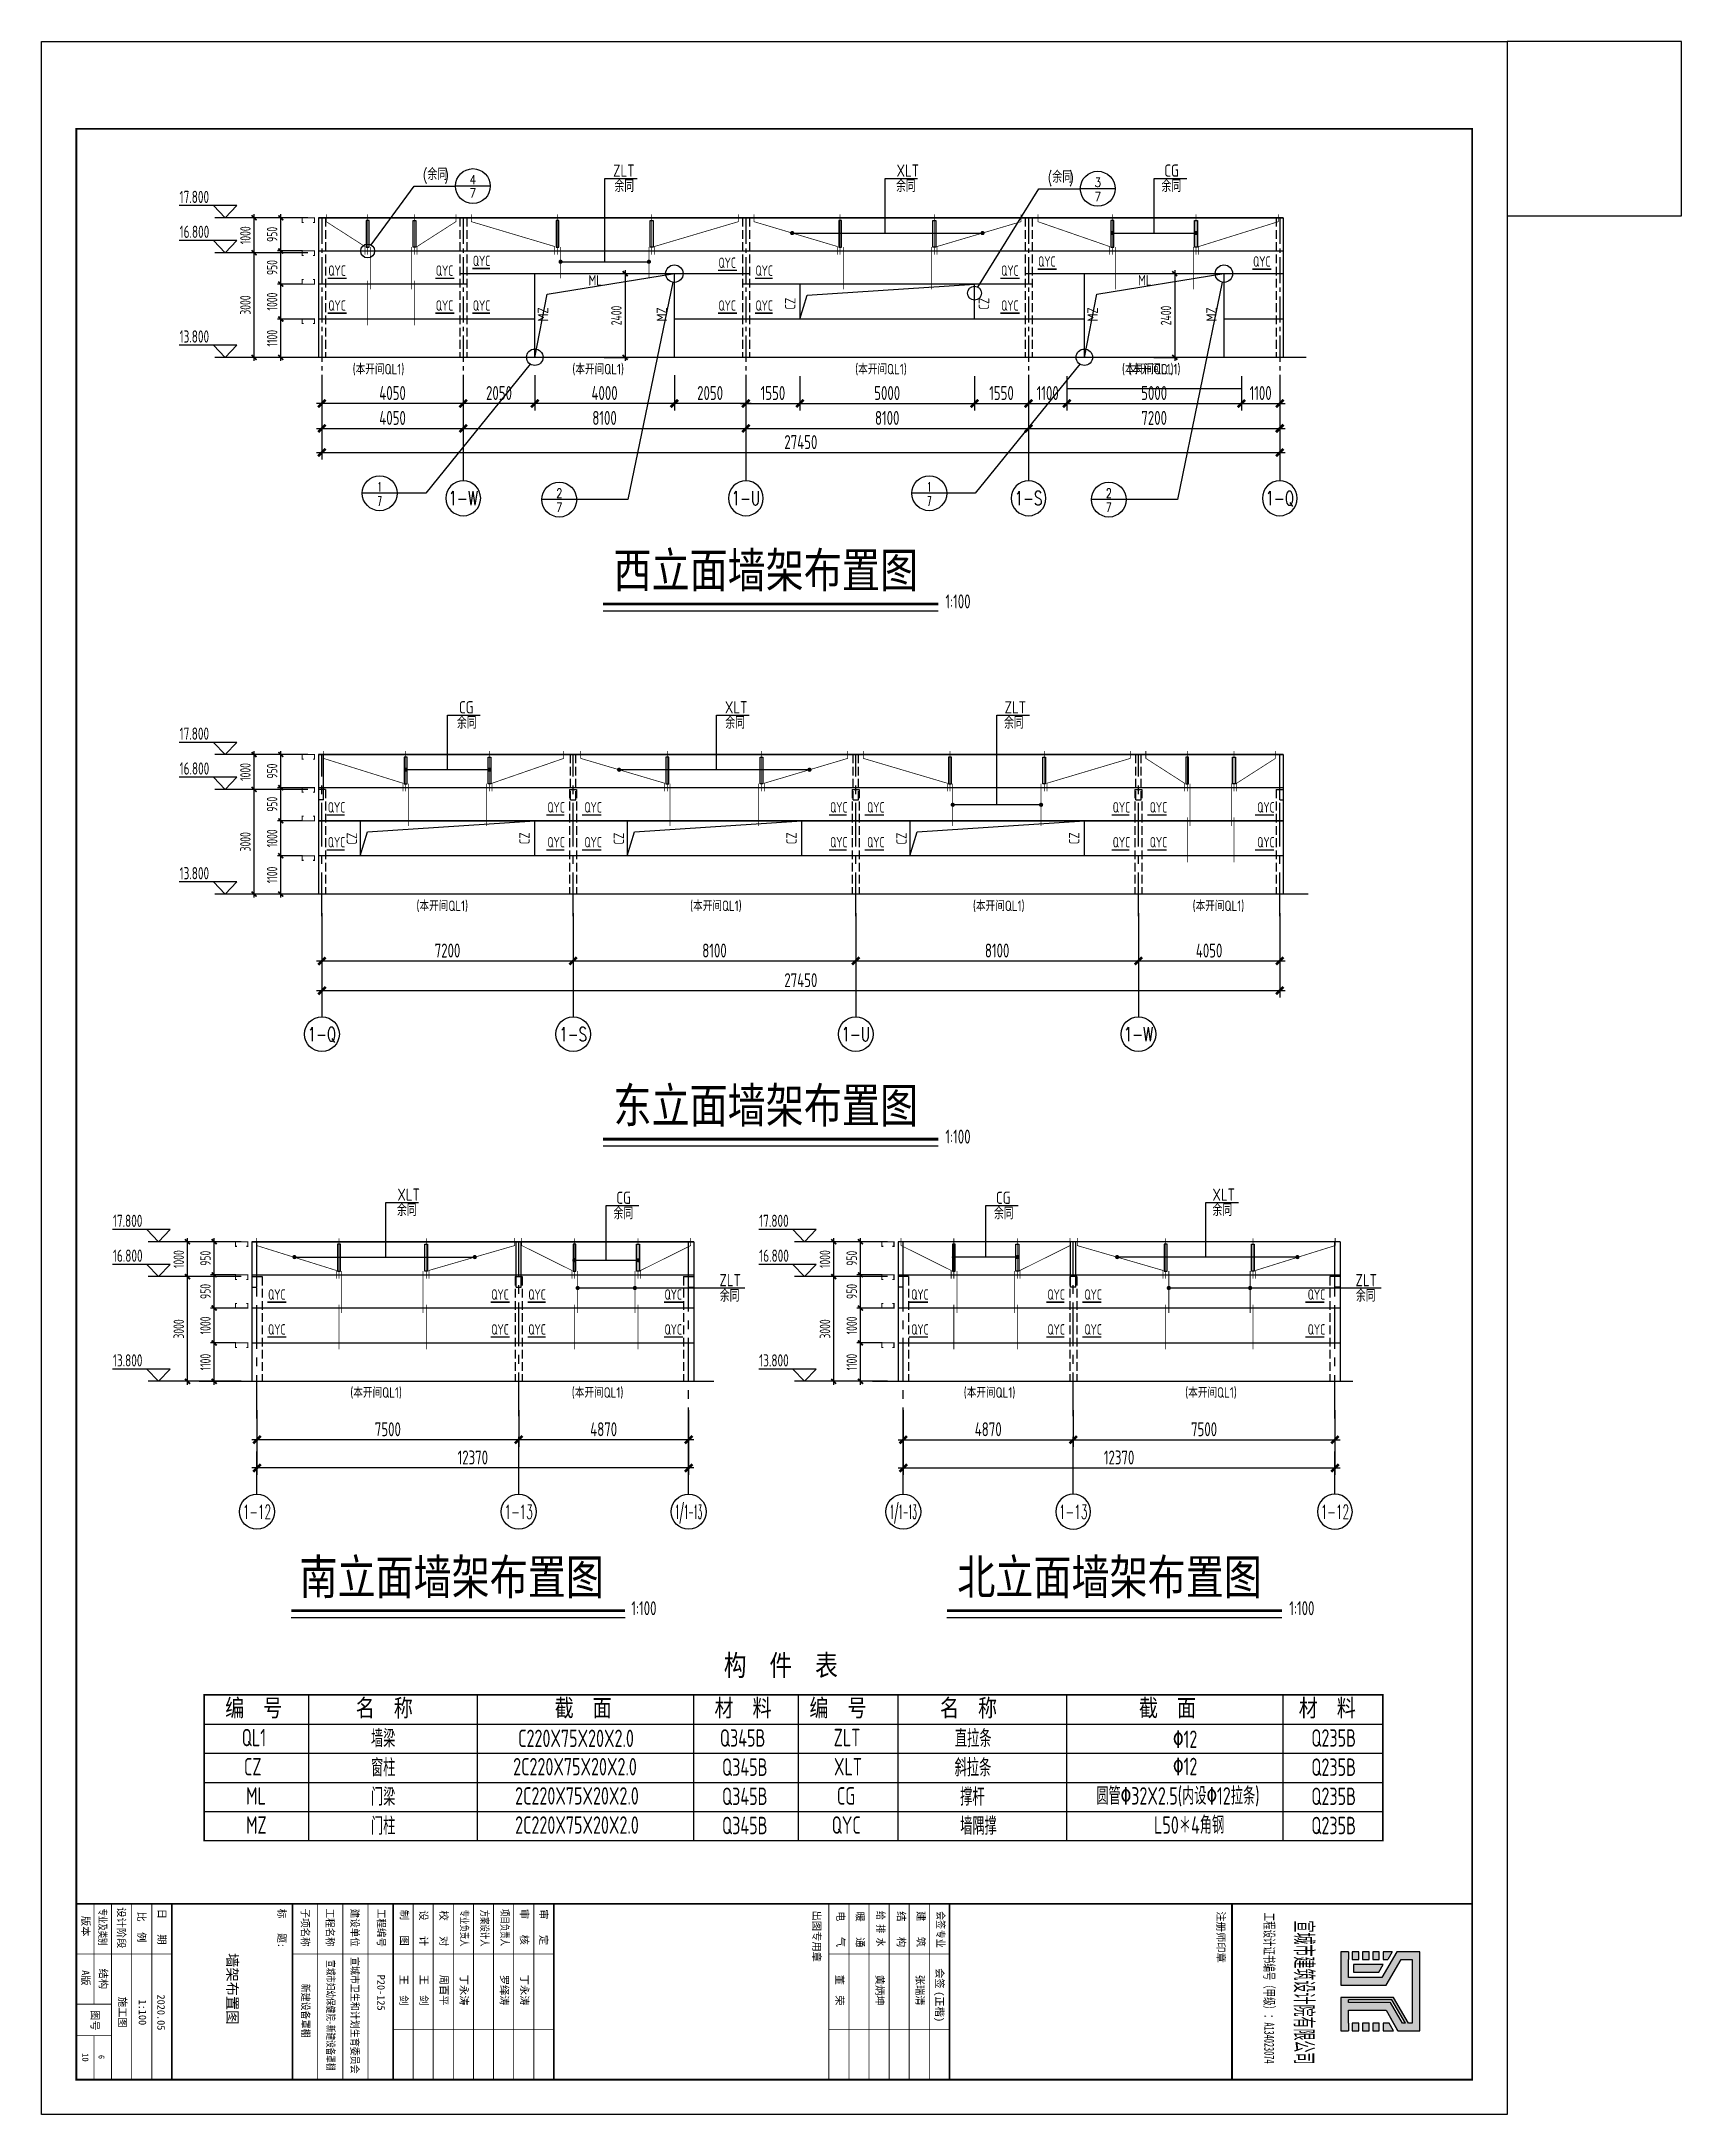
# Model space of a CAD drawing. Extents: x -321761 to 1215725, y 241863 to 438812.
# Drawn here: x 985725 to 1032725, y 241863 to 301263 of the extents above; entities that cross this region are included whole.
import ezdxf
from ezdxf.enums import TextEntityAlignment as Align

# ---------------------------------------------------------------- set-up
doc = ezdxf.new("R2010")
doc.units = 0
doc.header["$LTSCALE"] = 1000
for name, pattern in [('CENTER', [2, 1.25, -0.25, 0.25, -0.25]), ('CENTER2', [1.125, 0.75, -0.125, 0.125, -0.125]), ('DASH', [0.35, 0.25, -0.1])]:
    doc.linetypes.add(name, pattern=pattern)
doc.layers.get('0').update_dxf_attribs({"linetype": 'CONTINUOUS'})
doc.layers.get('Defpoints').update_dxf_attribs({"linetype": 'CONTINUOUS'})
for name, color, linetype in [('10', 7, 'CONTINUOUS'), ('621', 2, 'CONTINUOUS'), ('AXIS', 253, 'CENTER'), ('AXIS_NUM', 7, 'CONTINUOUS'), ('BORDER', 7, 'CONTINUOUS'), ('BZ_标准图框', 7, 'CONTINUOUS'), ('DIM', 3, 'CONTINUOUS'), ('DIM_IDEN', 3, 'CONTINUOUS'), ('DIM_LEAD', 3, 'CONTINUOUS'), ('DIM_SYMB', 3, 'CONTINUOUS'), ('PUB_TEXT', 7, 'CONTINUOUS'), ('TK(图框线)', 45, 'CONTINUOUS'), ('WINDOW', 4, 'CONTINUOUS'), ('图层8', 3, 'CENTER'), ('屋面支撑', 1, 'CONTINUOUS'), ('屋面隅撑', 1, 'CONTINUOUS'), ('柱子', 3, 'CONTINUOUS'), ('标注文字', 3, 'CONTINUOUS'), ('檩条拉条', 253, 'CONTINUOUS')]:
    doc.layers.add(name, color=color, linetype=linetype)
doc.styles.add('-宋体', font='')
doc.styles.add('_TCH_LABEL', font='COMPLEX', dxfattribs={"bigfont": 'GBCBIG'})
doc.styles.add('HT', font='simhei.ttf')
doc.styles.add('TESSDREN', font='tssdeng.shx', dxfattribs={"width": 0.7, "height": 300, "bigfont": 'tssdchn.shx'})
doc.styles.add('TSSD_Axis', font='Complex.shx', dxfattribs={"width": 0.7, "bigfont": 'hztxt.shx'})
doc.styles.add('TSSD_Dimension', font='Tssdeng.shx', dxfattribs={"width": 0.7, "bigfont": 'hztxt.shx'})
doc.styles.add('TSSD_Rein', font='Tssdeng.shx', dxfattribs={"width": 0.7, "bigfont": 'hztxt.shx'})
doc.styles.add('宋体', font='宋体', dxfattribs={"height": 3})
doc.styles.get('-宋体').set_extended_font_data('SimSun')
doc.dimstyles.new('TSSD_100_100$0', dxfattribs={"dimtxt": 300, "dimasz": 100, "dimexe": 100, "dimexo": 300, "dimgap": 100, "dimtad": 1, "dimdec": 0, "dimzin": 0, "dimdsep": 46, "dimtxsty": 'TSSD_Dimension', "dimblk": 'ARCHTICK', "dimcen": 0, "dimdle": 100, "dimclrd": 3, "dimclre": 3, "dimclrt": 7, "dimazin": 0, "dimtfac": 1, "dimtdec": 0, "dimtix": 1, "dimtmove": 2, "dimatfit": 3, "dimldrblk": 'ARCHTICK', "dimfxl": 1, "dimtolj": 1, "dimtzin": 0, "dimarcsym": 0})

msp = doc.modelspace()

# ---------------------------------------------------------------- texts
at = {"layer": 'PUB_TEXT'}
for s, height, style, width, p in [('(', 297.5, '_TCH_LABEL', 0.705882, (996656.8, 297295.1)), (')', 297.5, '_TCH_LABEL', 0.705882, (997274.5, 297292.2)), ('(', 297.5, '_TCH_LABEL', 0.705882, (1014564.6, 297219.6)), (')', 297.5, '_TCH_LABEL', 0.705882, (1015182.3, 297216.7)), ('西立面墙架布置图', 1000, '宋体', 0.8, (1002116.6, 285615.1)), ('1:100', 400, 'TESSDREN', 0.7, (1011630.9, 285018.2)), ('东立面墙架布置图', 1000, '宋体', 0.8, (1002116.6, 270280)), ('1:100', 400, 'TESSDREN', 0.7, (1011630.9, 269683.1)), ('南立面墙架布置图', 1000, '宋体', 0.8, (993116.4, 256767.2)), ('北立面墙架布置图', 1000, '宋体', 0.8, (1011969.7, 256767.2)), ('1:100', 400, 'TESSDREN', 0.7, (1002630.6, 256170.3)), ('1:100', 400, 'TESSDREN', 0.7, (1021484, 256170.3)), ('构  件  表', 600, '-宋体', 0.8, (1005278, 254435)), ('编  号', 500, '-宋体', 0.8, (990990, 253265.3)), ('名  称', 500, '-宋体', 0.8, (994732.5, 253265.3)), ('截  面', 500, '-宋体', 0.8, (1000433.1, 253265.3)), ('材  料', 500, '-宋体', 0.8, (1005013.3, 253265.3)), ('编  号', 500, '-宋体', 0.8, (1007733.1, 253265.3)), ('名  称', 500, '-宋体', 0.8, (1011475.6, 253265.3)), ('截  面', 500, '-宋体', 0.8, (1017176.2, 253265.3)), ('材  料', 500, '-宋体', 0.8, (1021756.4, 253265.3)), ('ZLT ', 500, 'TSSD_Rein', 0.7, (1008427.2, 252414.3)), ('直拉条', 500, 'TSSD_Rein', 0.7, (1011900.8, 252386.8)), ('\x8212', 500, 'TSSD_Rein', 0.7, (1018153.8, 252366.5)), ('Q235B', 500, 'TSSD_Rein', 0.7, (1022114.5, 252401.7)), ('CZ', 500, 'TSSD_Rein', 0.7, (991528.7, 251578.5)), ('窗柱', 500, 'TSSD_Rein', 0.7, (995167.9, 251551)), ('Q345B', 500, 'TSSD_Rein', 0.7, (1005227.9, 251565.9)), ('XLT ', 500, 'TSSD_Rein', 0.7, (1008436.1, 251578.5)), ('斜拉条', 500, 'TSSD_Rein', 0.7, (1011893.2, 251551)), ('\x8212', 500, 'TSSD_Rein', 0.7, (1018153.8, 251585.4)), ('Q235B', 500, 'TSSD_Rein', 0.7, (1022114.5, 251565.9)), ('门梁', 500, 'TSSD_Rein', 0.7, (995167.9, 250715.2)), ('撑杆', 500, 'TSSD_Rein', 0.7, (1012054.5, 250715.2)), ('圆管\x8232X2.5(内设\x8212拉条)', 500, 'TSSD_Rein', 0.7, (1015954, 250742.7)), ('ML', 500, 'TSSD_Rein', 0.7, (991590.2, 250742.7)), ('Q345B', 500, 'TSSD_Rein', 0.7, (1005227.9, 250730.1)), ('CG ', 500, 'TSSD_Rein', 0.7, (1008520.1, 250742.7)), ('Q235B', 500, 'TSSD_Rein', 0.7, (1022114.5, 250730.1)), ('MZ', 500, 'TSSD_Rein', 0.7, (991590.2, 249906.9)), ('门柱', 500, 'TSSD_Rein', 0.7, (995167.9, 249879.4)), ('Q345B', 500, 'TSSD_Rein', 0.7, (1005227.9, 249894.3)), ('QYC', 500, 'TSSD_Rein', 0.7, (1008371.2, 249906.9)), ('墙隅撑', 500, 'TSSD_Rein', 0.7, (1012054.5, 249879.4)), ('L50＊4角钢', 500, 'TSSD_Rein', 0.7, (1017607.3, 249906.9)), ('Q235B', 500, 'TSSD_Rein', 0.7, (1022114.5, 249894.3))]:
    msp.add_text(s, height=height, dxfattribs=dict(at, style=style, width=width)).set_placement(p)
at = {"layer": 'PUB_TEXT', "style": '_TCH_LABEL'}
for p in [(996783.1, 297292.2), (1014690.8, 297216.7)]:
    msp.add_text('余同', height=337.59, dxfattribs=at).set_placement(p)
for s, height, p, p2 in [('4', 257.7, (997990.3, 297169.4), (998186.7, 297169.4)), ('1', 267.7, (995360.7, 288371.2), (995475.4, 288371.2)), ('2', 261, (1000476.3, 288188.1), (1000650.3, 288188.1)), ('1', 267.7, (1011110.7, 288371.2), (1011225.4, 288371.2)), ('2', 261, (1016226.3, 288188.1), (1016400.3, 288188.1)), ('7', 261, (1000476.3, 287784.4), (1000650.3, 287784.4)), ('7', 261, (1016226.3, 287784.4), (1016400.3, 287784.4))]:
    msp.add_text(s, height=height, dxfattribs=at).set_placement(p, p2, align=Align.FIT)
for s, height, width, p, p2 in [('7', 257.7, 1.142857, (997990.3, 296794.3), (998186.7, 296794.3)), ('3', 257.7, 1.142857, (1015898.1, 297093.9), (1016094.5, 297093.9)), ('7', 257.7, 1.142857, (1015898.1, 296685.8), (1016094.5, 296685.8)), ('7', 267.7, 0.642857, (995360.7, 287952.8), (995475.4, 287952.8)), ('7', 267.7, 0.642857, (1011110.7, 287952.8), (1011225.4, 287952.8))]:
    msp.add_text(s, height=height, dxfattribs=dict(at, width=width)).set_placement(p, p2, align=Align.FIT)
at = {"layer": 'PUB_TEXT', "color": 6, "style": 'TSSD_Rein', "width": 0.7}
for s, p in [('QL1', (991463.3, 252414.3)), ('墙梁', (995167.9, 252386.8)), ('Q345B', (1005166.8, 252401.7))]:
    msp.add_text(s, height=500, dxfattribs=at).set_placement(p)
at = {"layer": 'PUB_TEXT', "color": 0, "style": 'TSSD_Rein', "width": 0.7}
for s, p in [('C220X75X20X2.0', (999386.4, 252391.8)), ('2C220X75X20X2.0', (999242.8, 251578.5)), ('2C220X75X20X2.0', (999299.1, 250742.7)), ('2C220X75X20X2.0', (999299.1, 249906.9))]:
    msp.add_text(s, height=500, dxfattribs=at).set_placement(p)
at = {"layer": 'TK(图框线)', "style": 'HT'}
for s, height, p in [('结构', 216, (987389.9, 246046.2)), ('墙架布置图', 300, (991047.5, 246487.5))]:
    msp.add_text(s, height=height, rotation=270, dxfattribs=at).set_placement(p)
at = {"layer": 'TK(图框线)', "style": '-宋体'}
msp.add_text('6', height=172.8, rotation=270, dxfattribs=at).set_placement((987360.6, 243510.9), align=Align.CENTER)
at = {"layer": 'WINDOW', "color": 6, "style": 'TSSD_Rein', "width": 0.8}
for p in [(1001402.2, 294268.9), (1017152.2, 294268.9)]:
    msp.add_text('ML', height=300, dxfattribs=at).set_placement(p)
for s, p in [('MZ', (1000248.3, 293241)), ('MZ', (1003654.4, 293241)), ('CZ', (1007333.7, 293578.2)), ('CZ', (1012884.3, 293578.2)), ('MZ', (1015998.3, 293241)), ('MZ', (1019404.4, 293241)), ('CZ', (999719.2, 278257.6)), ('CZ', (1007369.2, 278257.6)), ('CZ', (1015469.2, 278257.6)), ('CZ', (994772.5, 278249.9)), ('CZ', (1002422.5, 278249.9)), ('CZ', (1010522.5, 278249.9))]:
    msp.add_text(s, height=300, rotation=90, dxfattribs=at).set_placement(p)
at = {"layer": '屋面支撑', "color": 0, "style": 'TESSDREN', "width": 0.7}
for s, p in [('17.800', (989682.5, 296633.4, 708.9)), ('16.800', (989682.5, 295633.4, 708.9)), ('13.800', (989682.5, 292633.4, 708.9)), ('17.800', (989682.5, 281255.2, 708.9)), ('16.800', (989682.5, 280255.2, 708.9)), ('13.800', (989682.5, 277255.2, 708.9)), ('17.800', (987772, 267295.6, 708.9)), ('17.800', (1006292.1, 267295.6, 708.9)), ('16.800', (987772, 266295.6, 708.9)), ('16.800', (1006292.1, 266295.6, 708.9)), ('13.800', (987772, 263295.6, 708.9)), ('13.800', (1006292.1, 263295.6, 708.9))]:
    msp.add_text(s, height=350, dxfattribs=at).set_placement(p)
at = {"layer": '屋面隅撑', "color": 3, "style": 'TSSD_Rein', "width": 0.7}
for p in [(993947.5, 294546.3, 100), (997028, 294546.3, 100), (998088.8, 294825.9, 100), (1005128, 294772.1, 100), (1006188.8, 294546.3, 100), (1013228, 294546.3, 100), (1014288.7, 294807.5, 100), (1020447, 294807.5, 100), (993947.5, 293546.3, 100), (997028, 293546.3, 100), (998088.8, 293546.3, 100), (1005128, 293546.3, 100), (1006188.8, 293546.3, 100), (1013228, 293546.3, 100), (993931.9, 279168.1, 100), (1000225.2, 279168.1, 100), (1001286.1, 279168.1, 100), (1008325.2, 279168.1, 100), (1009386.1, 279168.1, 100), (1016425.2, 279168.1, 100), (1017486.1, 279168.1, 100), (1020566.6, 279168.1, 100), (993931.9, 278168.1, 100), (1000225.2, 278168.1, 100), (1001286.1, 278168.1, 100), (1008325.2, 278168.1, 100), (1009386.1, 278168.1, 100), (1016425.2, 278168.1, 100), (1017486.1, 278168.1, 100), (1020566.6, 278168.1, 100), (992219.8, 265208.5, 100), (998617.4, 265208.5, 100), (999678.3, 265208.5, 100), (1003582.7, 265208.5, 100), (1010650.4, 265208.5, 100), (1014554.8, 265208.5, 100), (1015615.7, 265208.5, 100), (1022013.3, 265208.5, 100), (992219.8, 264208.5, 100), (998617.4, 264208.5, 100), (999678.3, 264208.5, 100), (1003582.7, 264208.5, 100), (1010650.4, 264208.5, 100), (1014554.8, 264208.5, 100), (1015615.7, 264208.5, 100), (1022013.3, 264208.5, 100)]:
    msp.add_text('QYC', height=300, dxfattribs=at).set_placement(p)
at = {"layer": '标注文字', "style": 'TSSD_Rein', "width": 0.8}
for s, height, p in [('ZLT', 350, (1002108.2, 297386.8)), ('XLT', 350, (1010230.6, 297387.9)), ('CG', 350, (1017903.1, 297387.9)), ('余同', 350, (1002147.5, 296946.8)), ('余同', 350, (1010217.3, 296947.9)), ('余同', 350, (1017823.6, 296947.9)), ('(本开间QL1)', 300, (994644.5, 291724.7)), ('(本开间QL1)', 300, (1000939.8, 291724.7)), ('(本开间QL1)', 300, (1009045.3, 291724.7)), ('(本开间QL1)', 300, (1016689.8, 291724.7)), ('(本开间QL1)', 300, (1016887.2, 291724.7)), ('CG', 350, (997689.8, 282009.6)), ('XLT', 350, (1005311.6, 282009.6)), ('ZLT', 350, (1013326.6, 282008.5)), ('余同', 350, (997632.3, 281569.6)), ('余同', 350, (1005322.4, 281569.6)), ('余同', 350, (1013311.8, 281568.5)), ('(本开间QL1)', 300, (996471.9, 276346.5)), ('(本开间QL1)', 300, (1004313.7, 276346.5)), ('(本开间QL1)', 300, (1012419.3, 276346.5)), ('(本开间QL1)', 300, (1018714.5, 276346.5)), ('余同', 350, (995913, 267606.4)), ('XLT', 350, (995926.3, 268046.4)), ('余同', 350, (1002120.5, 267515.6)), ('CG', 350, (1002200, 267955.6)), ('余同', 350, (1013021.6, 267515.6)), ('CG', 350, (1013079.1, 267955.6)), ('余同', 350, (1019285.1, 267606.4)), ('XLT', 350, (1019283, 268046.4)), ('余同', 350, (1005166.4, 265154.8)), ('ZLT', 350, (1005155.4, 265594.7)), ('余同', 350, (1023393.8, 265154.7)), ('ZLT', 350, (1023382.8, 265594.7)), ('(本开间QL1)', 300, (994576.2, 262401.6)), ('(本开间QL1)', 300, (1000923, 262401.6)), ('(本开间QL1)', 300, (1012155.1, 262401.6)), ('(本开间QL1)', 300, (1018501.9, 262401.6))]:
    msp.add_text(s, height=height, dxfattribs=at).set_placement(p)

# ---------------------------------------------------------------- blocks, each defined once
blk = doc.blocks.new('23wca1')
h = blk.add_hatch(color=1)
h.paths.add_polyline_path([(1517, 32430), (-752, 32430), (-752, 31764), (-15, 31338), (-15, 30383), (-531, 30383), (-752, 30383), (-752, 30162), (206, 30162), (206, 31466), (-531, 31891), (-531, 32209), (1295, 32209), (1295, 32099), (558, 31673), (558, 30162), (1517, 30162), (1517, 30383), (1295, 30383), (927, 30383), (927, 31460), (1517, 31801)])
h.paths.add_polyline_path([(1295, 31928), (706, 31588), (706, 30383), (632, 30383), (632, 31630), (1295, 32013)], flags=16)
h = blk.add_hatch(color=1)
h.paths.add_polyline_path([(1517, 31673), (1295, 31545), (1295, 31378), (1517, 31378)])
h.paths.add_polyline_path([(1295, 31267), (1295, 31083), (1517, 31083), (1517, 31267)])
h.paths.add_polyline_path([(1295, 30973), (1295, 30788), (1517, 30788), (1517, 30973)])
h.paths.add_polyline_path([(1517, 30493), (1517, 30678), (1295, 30678), (1295, 30493)])
h.paths.add_polyline_path([(-162, 31253), (-384, 31381), (-384, 30530), (-162, 30530)])
h.paths.add_polyline_path([(-752, 31636), (-752, 31378), (-531, 31378), (-531, 31508)])
h.paths.add_polyline_path([(-752, 31267), (-752, 31083), (-531, 31083), (-531, 31267)])
h.paths.add_polyline_path([(-531, 30788), (-531, 30973), (-752, 30973), (-752, 30788)])
h.paths.add_polyline_path([(-531, 30678), (-752, 30678), (-752, 30493), (-531, 30493)])
for points in [[(927, 30383), (927, 31460), (1517, 31801), (1517, 32430), (-752, 32430), (-752, 31764), (-15, 31338), (-15, 30383), (-531, 30383)], [(-752, 30383), (-752, 30162), (206, 30162), (206, 31466), (-531, 31891), (-531, 32209), (1295, 32209), (1295, 32099), (558, 31673), (558, 30162), (1517, 30162), (1517, 30383)], [(-752, 31636), (-752, 31378), (-531, 31378), (-531, 31508)], [(-752, 31636), (-531, 31508)], [(1295, 32013), (632, 31630), (632, 30383)], [(1295, 31928), (706, 31588), (706, 30383)], [(1517, 31801), (1106, 31564)], [(1295, 32013), (1295, 31928)], [(1295, 31545), (1295, 31378), (1517, 31378), (1517, 31673)], [(1517, 31673), (1295, 31545)], [(-752, 30383), (-531, 30383)], [(706, 30383), (632, 30383)], [(1295, 30383), (927, 30383)], [(1295, 30383), (1517, 30383)]]:
    blk.add_lwpolyline(points)
for points in [[(-752, 31267), (-752, 31083), (-531, 31083), (-531, 31267)], [(-752, 30973), (-752, 30788), (-531, 30788), (-531, 30973)], [(-162, 31253), (-384, 31381), (-384, 30530), (-162, 30530)], [(1295, 31267), (1295, 31083), (1517, 31083), (1517, 31267)], [(1295, 30973), (1295, 30788), (1517, 30788), (1517, 30973)], [(-752, 30678), (-752, 30493), (-531, 30493), (-531, 30678)], [(1295, 30678), (1295, 30493), (1517, 30493), (1517, 30678)]]:
    blk.add_lwpolyline(points, close=True)
at = {"layer": 'BZ_标准图框'}
for points, const_width in [([(-2126, -6072), (-2126, 33928)], 50.4), ([(-2126, 27044), (2914, 27044)], 50.4), ([(-2126, 18948), (2914, 18948)], 50.4), ([(-686, 18948), (-686, 15492)], 25.2), ([(1474, 18948), (1474, 15492)], 25.2), ([(2914, 18372), (-2126, 18372)], 25.2), ([(2914, 17796), (-2126, 17796)], 25.2), ([(2914, 17220), (-2126, 17220)], 25.2), ([(2914, 16644), (-2126, 16644)], 25.2), ([(2914, 16068), (-2126, 16068)], 25.2), ([(2914, 15492), (-2126, 15492)], 36), ([(-2126, 7612), (2914, 7612)], 50.4), ([(-686, 124), (-686, 7612)], 25.2), ([(1474, 3003), (1474, 7612)], 25.2), ([(-2126, 7036), (2914, 7036)], 25.2), ([(-2126, 6460), (2914, 6460)], 25.2), ([(-2126, 5884), (2914, 5884)], 25.2), ([(-2126, 5308), (2914, 5308)], 25.2), ([(-2126, 4732), (2914, 4732)], 25.2), ([(-2126, 4156), (2914, 4156)], 25.2), ([(-2126, 3580), (2914, 3580)], 25.2), ([(-2126, 3580), (2914, 3580)], 25.2), ([(-2126, 3004), (2914, 3004)], 50.4), ([(-2126, 2284), (2914, 2284)], 25.2), ([(-2126, 1564), (2914, 1564)], 25.2), ([(-2126, 844), (2914, 844)], 25.2), ([(-2126, 124), (2914, 124)], 50.4), ([(-2126, -3336), (2914, -3336)], 50.4), ([(-686, -5064), (-686, -3336)], 25.2), ([(-2126, -3912), (2914, -3912)], 25.2), ([(-2126, -4488), (2914, -4488)], 25.2), ([(-2126, -5064), (2914, -5064)], 25.2), ([(-2126, -5064), (2914, -5064)], 25.2), ([(-686, -6072), (-686, -5064)], 25.2), ([(754, -6072), (754, -5064)], 25.2), ([(1654, -6072), (1654, -5064)], 25.2), ([(-2126, -5568), (754, -5568)], 25.2), ([(1654, -5568), (2914, -5568)], 25.2)]:
    blk.add_lwpolyline(points, dxfattribs=dict(at, const_width=const_width))
at = {"layer": 'BZ_标准图框', "style": 'HT', "width": 0.5}
blk.add_text('宣城市建筑设计院有限公司', height=504, dxfattribs=at).set_placement((416, 28867), align=Align.CENTER)
at = {"layer": 'BZ_标准图框', "style": 'HT'}
for s, height, width, p in [('工程设计证书编号（甲级）：A134023074', 288, 0.6, (-1869, 27969)), ('会签', 216, 0.85, (-1914, 18591)), ('专业', 216, 0.85, (-1380, 18585)), ('给 排 水', 216, 0.85, (-1918, 16870)), ('项目负责人', 216, 0.7, (-1975, 6100)), ('方案设计人', 216, 0.7, (-1956, 5522)), ('专业负责人', 216, 0.7, (-1957, 4941)), ('工程编号', 216, 0.9, (-1976, 2561)), ('建设单位', 216, 0.9, (-1981, 1802)), ('工程名称', 216, 0.9, (-1986, 1092)), ('子项名称', 216, 0.9, (-1986, 379)), ('标   题:', 216, 0.95, (-1981, -291)), ('专业及类别', 216, 0.7, (-1987, -5426))]:
    blk.add_text(s, height=height, dxfattribs=dict(at, width=width)).set_placement(p)
for s, p in [('注册师印章', (-1907, 26620)), ('会签', (-281, 18563)), ('(正楷)', (382, 18556)), ('建   筑', (-1914, 18024)), ('结   构', (-1911, 17458)), ('暖   通', (-1905, 16282)), ('电   气', (-1912, 15724)), ('出图专用章', (-1931, 15037)), ('审   定', (-1967, 7210)), ('审   核', (-1976, 6659)), ('校   对', (-1934, 4349)), ('设   计', (-1938, 3771)), ('制   图', (-1954, 3218)), ('日   期', (-1984, -3728)), ('比  例', (-1903, -4311)), ('设计阶段', (-2024, -4889)), ('版本 ', (-1778, -5911)), ('图号', (920, -5644))]:
    blk.add_text(s, height=216, dxfattribs=at).set_placement(p)
at = {"layer": 'TK(图框线)', "style": 'HT'}
for s, p in [('张瑞清', (-92, 17997)), ('黄炳坤', (-92, 16845)), ('董  荣', (-92, 15693)), ('丁永涛', (-92, 6661)), ('罗绎涛', (-92, 6085)), ('丁永涛', (-92, 4933)), ('周百平', (-92, 4357)), ('王  剑', (-92, 3781)), ('王  剑', (-92, 3205)), ('P20-125', (-92, 2553)), ('2020.05', (475, -3751)), ('1:100', (619, -4283)), ('施工图', (541, -4857)), ('A版', (-222, -5912))]:
    blk.add_text(s, height=216, dxfattribs=at).set_placement(p)
for s, width, p in [('宣城市卫生和计划生育委员会', 0.85, (-599, 1803)), ('宣城市妇幼保健院-新建设备罩棚', 0.72, (-512, 1110)), ('新建设备罩棚', 0.85, (165, 390))]:
    blk.add_text(s, height=216, dxfattribs=dict(at, width=width)).set_placement(p)
at = {"layer": 'TK(图框线)', "style": '-宋体'}
blk.add_text('10', height=180, dxfattribs=at).set_placement((2278, -5902), align=Align.CENTER)
blk = doc.blocks.new('ts_axno')
at = {"color": 0, "linetype": 'ByBlock', "lineweight": -2}
blk.add_circle((0, 0), 0.5, dxfattribs=at)
at = {"color": 0, "linetype": 'ByBlock', "lineweight": -2, "style": 'TSSD_Axis', "width": 0.7}
blk.add_attdef('A', text='', height=0.6, dxfattribs=at).set_placement((0, 0), align=Align.MIDDLE_CENTER)
blk = doc.blocks.new('_ArchTick')
at = {"color": 0, "linetype": 'ByBlock', "const_width": 0.5}
blk.add_lwpolyline([(-0.71, -0.71), (0.71, 0.71)], dxfattribs=at)
blk = doc.blocks.new('*D578')
at = {"layer": 'Defpoints', "color": 0}
for p in [(999402, 262447), (1004272, 262447), (999402, 261198)]:
    blk.add_point(p, dxfattribs=at)
at = {"layer": 'DIM', "color": 3, "lineweight": -2}
for p, q in [((999402, 262047), (999402, 260998)), ((1004272, 262047), (1004272, 260998)), ((1004422, 261198), (999252, 261198))]:
    blk.add_line(p, q, dxfattribs=at)
at = {"layer": 'DIM', "color": 3, "lineweight": -2, "xscale": 150, "yscale": 150, "zscale": 150, "rotation": 180}
blk.add_blockref('_ArchTick', (999402, 261198), dxfattribs=at)
at = {"layer": 'DIM', "color": 3, "lineweight": -2, "xscale": 150, "yscale": 150, "zscale": 150}
blk.add_blockref('_ArchTick', (1004272, 261198), dxfattribs=at)
at = {"layer": 'DIM', "color": 7, "insert": (1001837, 261498), "char_height": 400, "attachment_point": 5, "style": 'TSSD_Dimension'}
blk.add_mtext('\\A1;4870', dxfattribs=at)
blk = doc.blocks.new('*D579')
at = {"layer": 'Defpoints', "color": 0}
for p in [(991902, 262447), (999402, 262447), (991902, 261198)]:
    blk.add_point(p, dxfattribs=at)
at = {"layer": 'DIM', "color": 3, "lineweight": -2}
for p, q in [((991902, 262047), (991902, 260998)), ((999402, 262047), (999402, 260998)), ((999552, 261198), (991752, 261198))]:
    blk.add_line(p, q, dxfattribs=at)
at = {"layer": 'DIM', "color": 3, "lineweight": -2, "xscale": 150, "yscale": 150, "zscale": 150, "rotation": 180}
blk.add_blockref('_ArchTick', (991902, 261198), dxfattribs=at)
at = {"layer": 'DIM', "color": 3, "lineweight": -2, "xscale": 150, "yscale": 150, "zscale": 150}
blk.add_blockref('_ArchTick', (999402, 261198), dxfattribs=at)
at = {"layer": 'DIM', "color": 7, "insert": (995652, 261498), "char_height": 400, "attachment_point": 5, "style": 'TSSD_Dimension'}
blk.add_mtext('\\A1;7500', dxfattribs=at)
blk = doc.blocks.new('*D580')
at = {"layer": 'Defpoints', "color": 0}
for p in [(991902, 262006), (1004272, 262006), (991902, 260389)]:
    blk.add_point(p, dxfattribs=at)
at = {"layer": 'DIM', "color": 3, "lineweight": -2}
for p, q in [((991902, 261606), (991902, 260189)), ((1004272, 261606), (1004272, 260189)), ((1004422, 260389), (991752, 260389))]:
    blk.add_line(p, q, dxfattribs=at)
at = {"layer": 'DIM', "color": 3, "lineweight": -2, "xscale": 150, "yscale": 150, "zscale": 150, "rotation": 180}
blk.add_blockref('_ArchTick', (991902, 260389), dxfattribs=at)
at = {"layer": 'DIM', "color": 3, "lineweight": -2, "xscale": 150, "yscale": 150, "zscale": 150}
blk.add_blockref('_ArchTick', (1004272, 260389), dxfattribs=at)
at = {"layer": 'DIM', "color": 7, "insert": (998087, 260689), "char_height": 400, "attachment_point": 5, "style": 'TSSD_Dimension'}
blk.add_mtext('\\A1;12370', dxfattribs=at)
blk = doc.blocks.new('*D581')
at = {"layer": 'Defpoints', "color": 0}
for p in [(990674, 263972), (991599, 263972), (991599, 262872)]:
    blk.add_point(p, dxfattribs=at)
at = {"layer": 'DIM', "color": 3, "lineweight": -2}
for p, q in [((991299, 263972), (990574, 263972)), ((990674, 262772), (990674, 264072)), ((991299, 262872), (990574, 262872))]:
    blk.add_line(p, q, dxfattribs=at)
at = {"layer": 'DIM', "color": 3, "lineweight": -2, "xscale": 100, "yscale": 100, "zscale": 100}
for p, rotation in [((990674, 263972), 90), ((990674, 262872), 270)]:
    blk.add_blockref('_ArchTick', p, dxfattribs=dict(at, rotation=rotation))
at = {"layer": 'DIM', "color": 7, "insert": (990424, 263422), "char_height": 300, "attachment_point": 5, "rotation": 90, "style": 'TSSD_Dimension'}
blk.add_mtext('\\A1;1100', dxfattribs=at)
blk = doc.blocks.new('*D582')
at = {"layer": 'Defpoints', "color": 0}
for p in [(990674, 264972), (991599, 264972), (991599, 263972)]:
    blk.add_point(p, dxfattribs=at)
at = {"layer": 'DIM', "color": 3, "lineweight": -2}
for p, q in [((991299, 264972), (990574, 264972)), ((990674, 263872), (990674, 265072)), ((991299, 263972), (990574, 263972))]:
    blk.add_line(p, q, dxfattribs=at)
at = {"layer": 'DIM', "color": 3, "lineweight": -2, "xscale": 100, "yscale": 100, "zscale": 100}
for p, rotation in [((990674, 264972), 90), ((990674, 263972), 270)]:
    blk.add_blockref('_ArchTick', p, dxfattribs=dict(at, rotation=rotation))
at = {"layer": 'DIM', "color": 7, "insert": (990424, 264472), "char_height": 300, "attachment_point": 5, "rotation": 90, "style": 'TSSD_Dimension'}
blk.add_mtext('\\A1;1000', dxfattribs=at)
blk = doc.blocks.new('*D583')
at = {"layer": 'Defpoints', "color": 0}
for p in [(990674, 265922), (991599, 265922), (991599, 264972)]:
    blk.add_point(p, dxfattribs=at)
at = {"layer": 'DIM', "color": 3, "lineweight": -2}
for p, q in [((991299, 265922), (990574, 265922)), ((990674, 264872), (990674, 266022)), ((991299, 264972), (990574, 264972))]:
    blk.add_line(p, q, dxfattribs=at)
at = {"layer": 'DIM', "color": 3, "lineweight": -2, "xscale": 100, "yscale": 100, "zscale": 100}
for p, rotation in [((990674, 265922), 90), ((990674, 264972), 270)]:
    blk.add_blockref('_ArchTick', p, dxfattribs=dict(at, rotation=rotation))
at = {"layer": 'DIM', "color": 7, "insert": (990424, 265447), "char_height": 300, "attachment_point": 5, "rotation": 90, "style": 'TSSD_Dimension'}
blk.add_mtext('\\A1;950', dxfattribs=at)
blk = doc.blocks.new('*D584')
at = {"layer": 'Defpoints', "color": 0}
for p in [(990674, 266872), (991599, 266872), (991599, 265922)]:
    blk.add_point(p, dxfattribs=at)
at = {"layer": 'DIM', "color": 3, "lineweight": -2}
for p, q in [((991299, 266872), (990574, 266872)), ((990674, 265822), (990674, 266972)), ((991299, 265922), (990574, 265922))]:
    blk.add_line(p, q, dxfattribs=at)
at = {"layer": 'DIM', "color": 3, "lineweight": -2, "xscale": 100, "yscale": 100, "zscale": 100}
for p, rotation in [((990674, 266872), 90), ((990674, 265922), 270)]:
    blk.add_blockref('_ArchTick', p, dxfattribs=dict(at, rotation=rotation))
at = {"layer": 'DIM', "color": 7, "insert": (990424, 266397), "char_height": 300, "attachment_point": 5, "rotation": 90, "style": 'TSSD_Dimension'}
blk.add_mtext('\\A1;950', dxfattribs=at)
blk = doc.blocks.new('*D585')
at = {"layer": 'Defpoints', "color": 0}
for p in [(989909, 265872), (991752, 265872), (991752, 262872)]:
    blk.add_point(p, dxfattribs=at)
at = {"layer": 'DIM', "color": 3, "lineweight": -2}
for p, q in [((991452, 265872), (989809, 265872)), ((989909, 262772), (989909, 265972)), ((991452, 262872), (989809, 262872))]:
    blk.add_line(p, q, dxfattribs=at)
at = {"layer": 'DIM', "color": 3, "lineweight": -2, "xscale": 100, "yscale": 100, "zscale": 100}
for p, rotation in [((989909, 265872), 90), ((989909, 262872), 270)]:
    blk.add_blockref('_ArchTick', p, dxfattribs=dict(at, rotation=rotation))
at = {"layer": 'DIM', "color": 7, "insert": (989659, 264372), "char_height": 300, "attachment_point": 5, "rotation": 90, "style": 'TSSD_Dimension'}
blk.add_mtext('\\A1;3000', dxfattribs=at)
blk = doc.blocks.new('*D586')
at = {"layer": 'Defpoints', "color": 0}
for p in [(989909, 266872), (991752, 266872), (991752, 265872)]:
    blk.add_point(p, dxfattribs=at)
at = {"layer": 'DIM', "color": 3, "lineweight": -2}
for p, q in [((991452, 266872), (989809, 266872)), ((989909, 265772), (989909, 266972)), ((991452, 265872), (989809, 265872))]:
    blk.add_line(p, q, dxfattribs=at)
at = {"layer": 'DIM', "color": 3, "lineweight": -2, "xscale": 100, "yscale": 100, "zscale": 100}
for p, rotation in [((989909, 266872), 90), ((989909, 265872), 270)]:
    blk.add_blockref('_ArchTick', p, dxfattribs=dict(at, rotation=rotation))
at = {"layer": 'DIM', "color": 7, "insert": (989659, 266372), "char_height": 300, "attachment_point": 5, "rotation": 90, "style": 'TSSD_Dimension'}
blk.add_mtext('\\A1;1000', dxfattribs=at)
blk = doc.blocks.new('*D587')
at = {"layer": 'Defpoints', "color": 0}
for p in [(1010422, 262447), (1015292, 262447), (1015292, 261198)]:
    blk.add_point(p, dxfattribs=at)
at = {"layer": 'DIM', "color": 3, "lineweight": -2}
for p, q in [((1010422, 262047), (1010422, 260998)), ((1015292, 262047), (1015292, 260998)), ((1010272, 261198), (1015442, 261198))]:
    blk.add_line(p, q, dxfattribs=at)
at = {"layer": 'DIM', "color": 3, "lineweight": -2, "xscale": 150, "yscale": 150, "zscale": 150, "rotation": 180}
blk.add_blockref('_ArchTick', (1010422, 261198), dxfattribs=at)
at = {"layer": 'DIM', "color": 3, "lineweight": -2, "xscale": 150, "yscale": 150, "zscale": 150}
blk.add_blockref('_ArchTick', (1015292, 261198), dxfattribs=at)
at = {"layer": 'DIM', "color": 7, "insert": (1012857, 261498), "char_height": 400, "attachment_point": 5, "style": 'TSSD_Dimension'}
blk.add_mtext('\\A1;4870', dxfattribs=at)
blk = doc.blocks.new('*D588')
at = {"layer": 'Defpoints', "color": 0}
for p in [(1015292, 262447), (1022792, 262447), (1022792, 261198)]:
    blk.add_point(p, dxfattribs=at)
at = {"layer": 'DIM', "color": 3, "lineweight": -2}
for p, q in [((1015292, 262047), (1015292, 260998)), ((1022792, 262047), (1022792, 260998)), ((1015142, 261198), (1022942, 261198))]:
    blk.add_line(p, q, dxfattribs=at)
at = {"layer": 'DIM', "color": 3, "lineweight": -2, "xscale": 150, "yscale": 150, "zscale": 150, "rotation": 180}
blk.add_blockref('_ArchTick', (1015292, 261198), dxfattribs=at)
at = {"layer": 'DIM', "color": 3, "lineweight": -2, "xscale": 150, "yscale": 150, "zscale": 150}
blk.add_blockref('_ArchTick', (1022792, 261198), dxfattribs=at)
at = {"layer": 'DIM', "color": 7, "insert": (1019042, 261498), "char_height": 400, "attachment_point": 5, "style": 'TSSD_Dimension'}
blk.add_mtext('\\A1;7500', dxfattribs=at)
blk = doc.blocks.new('*D589')
at = {"layer": 'Defpoints', "color": 0}
for p in [(1010422, 262006), (1022792, 262006), (1022792, 260389)]:
    blk.add_point(p, dxfattribs=at)
at = {"layer": 'DIM', "color": 3, "lineweight": -2}
for p, q in [((1010422, 261606), (1010422, 260189)), ((1022792, 261606), (1022792, 260189)), ((1010272, 260389), (1022942, 260389))]:
    blk.add_line(p, q, dxfattribs=at)
at = {"layer": 'DIM', "color": 3, "lineweight": -2, "xscale": 150, "yscale": 150, "zscale": 150, "rotation": 180}
blk.add_blockref('_ArchTick', (1010422, 260389), dxfattribs=at)
at = {"layer": 'DIM', "color": 3, "lineweight": -2, "xscale": 150, "yscale": 150, "zscale": 150}
blk.add_blockref('_ArchTick', (1022792, 260389), dxfattribs=at)
at = {"layer": 'DIM', "color": 7, "insert": (1016607, 260689), "char_height": 400, "attachment_point": 5, "style": 'TSSD_Dimension'}
blk.add_mtext('\\A1;12370', dxfattribs=at)
blk = doc.blocks.new('*D590')
at = {"layer": 'Defpoints', "color": 0}
for p in [(1009195, 263972), (1010119, 263972), (1010119, 262872)]:
    blk.add_point(p, dxfattribs=at)
at = {"layer": 'DIM', "color": 3, "lineweight": -2}
for p, q in [((1009819, 263972), (1009095, 263972)), ((1009195, 262772), (1009195, 264072)), ((1009819, 262872), (1009095, 262872))]:
    blk.add_line(p, q, dxfattribs=at)
at = {"layer": 'DIM', "color": 3, "lineweight": -2, "xscale": 100, "yscale": 100, "zscale": 100}
for p, rotation in [((1009195, 263972), 90), ((1009195, 262872), 270)]:
    blk.add_blockref('_ArchTick', p, dxfattribs=dict(at, rotation=rotation))
at = {"layer": 'DIM', "color": 7, "insert": (1008945, 263422), "char_height": 300, "attachment_point": 5, "rotation": 90, "style": 'TSSD_Dimension'}
blk.add_mtext('\\A1;1100', dxfattribs=at)
blk = doc.blocks.new('*D591')
at = {"layer": 'Defpoints', "color": 0}
for p in [(1009195, 264972), (1010119, 264972), (1010119, 263972)]:
    blk.add_point(p, dxfattribs=at)
at = {"layer": 'DIM', "color": 3, "lineweight": -2}
for p, q in [((1009819, 264972), (1009095, 264972)), ((1009195, 263872), (1009195, 265072)), ((1009819, 263972), (1009095, 263972))]:
    blk.add_line(p, q, dxfattribs=at)
at = {"layer": 'DIM', "color": 3, "lineweight": -2, "xscale": 100, "yscale": 100, "zscale": 100}
for p, rotation in [((1009195, 264972), 90), ((1009195, 263972), 270)]:
    blk.add_blockref('_ArchTick', p, dxfattribs=dict(at, rotation=rotation))
at = {"layer": 'DIM', "color": 7, "insert": (1008945, 264472), "char_height": 300, "attachment_point": 5, "rotation": 90, "style": 'TSSD_Dimension'}
blk.add_mtext('\\A1;1000', dxfattribs=at)
blk = doc.blocks.new('*D592')
at = {"layer": 'Defpoints', "color": 0}
for p in [(1009195, 265922), (1010119, 265922), (1010119, 264972)]:
    blk.add_point(p, dxfattribs=at)
at = {"layer": 'DIM', "color": 3, "lineweight": -2}
for p, q in [((1009819, 265922), (1009095, 265922)), ((1009195, 264872), (1009195, 266022)), ((1009819, 264972), (1009095, 264972))]:
    blk.add_line(p, q, dxfattribs=at)
at = {"layer": 'DIM', "color": 3, "lineweight": -2, "xscale": 100, "yscale": 100, "zscale": 100}
for p, rotation in [((1009195, 265922), 90), ((1009195, 264972), 270)]:
    blk.add_blockref('_ArchTick', p, dxfattribs=dict(at, rotation=rotation))
at = {"layer": 'DIM', "color": 7, "insert": (1008945, 265447), "char_height": 300, "attachment_point": 5, "rotation": 90, "style": 'TSSD_Dimension'}
blk.add_mtext('\\A1;950', dxfattribs=at)
blk = doc.blocks.new('*D593')
at = {"layer": 'Defpoints', "color": 0}
for p in [(1009195, 266872), (1010119, 266872), (1010119, 265922)]:
    blk.add_point(p, dxfattribs=at)
at = {"layer": 'DIM', "color": 3, "lineweight": -2}
for p, q in [((1009819, 266872), (1009095, 266872)), ((1009195, 265822), (1009195, 266972)), ((1009819, 265922), (1009095, 265922))]:
    blk.add_line(p, q, dxfattribs=at)
at = {"layer": 'DIM', "color": 3, "lineweight": -2, "xscale": 100, "yscale": 100, "zscale": 100}
for p, rotation in [((1009195, 266872), 90), ((1009195, 265922), 270)]:
    blk.add_blockref('_ArchTick', p, dxfattribs=dict(at, rotation=rotation))
at = {"layer": 'DIM', "color": 7, "insert": (1008945, 266397), "char_height": 300, "attachment_point": 5, "rotation": 90, "style": 'TSSD_Dimension'}
blk.add_mtext('\\A1;950', dxfattribs=at)
blk = doc.blocks.new('*D594')
at = {"layer": 'Defpoints', "color": 0}
for p in [(1008429, 265872), (1010272, 265872), (1010272, 262872)]:
    blk.add_point(p, dxfattribs=at)
at = {"layer": 'DIM', "color": 3, "lineweight": -2}
for p, q in [((1009972, 265872), (1008329, 265872)), ((1008429, 262772), (1008429, 265972)), ((1009972, 262872), (1008329, 262872))]:
    blk.add_line(p, q, dxfattribs=at)
at = {"layer": 'DIM', "color": 3, "lineweight": -2, "xscale": 100, "yscale": 100, "zscale": 100}
for p, rotation in [((1008429, 265872), 90), ((1008429, 262872), 270)]:
    blk.add_blockref('_ArchTick', p, dxfattribs=dict(at, rotation=rotation))
at = {"layer": 'DIM', "color": 7, "insert": (1008179, 264372), "char_height": 300, "attachment_point": 5, "rotation": 90, "style": 'TSSD_Dimension'}
blk.add_mtext('\\A1;3000', dxfattribs=at)
blk = doc.blocks.new('*D595')
at = {"layer": 'Defpoints', "color": 0}
for p in [(1008429, 266872), (1010272, 266872), (1010272, 265872)]:
    blk.add_point(p, dxfattribs=at)
at = {"layer": 'DIM', "color": 3, "lineweight": -2}
for p, q in [((1009972, 266872), (1008329, 266872)), ((1008429, 265772), (1008429, 266972)), ((1009972, 265872), (1008329, 265872))]:
    blk.add_line(p, q, dxfattribs=at)
at = {"layer": 'DIM', "color": 3, "lineweight": -2, "xscale": 100, "yscale": 100, "zscale": 100}
for p, rotation in [((1008429, 266872), 90), ((1008429, 265872), 270)]:
    blk.add_blockref('_ArchTick', p, dxfattribs=dict(at, rotation=rotation))
at = {"layer": 'DIM', "color": 7, "insert": (1008179, 266372), "char_height": 300, "attachment_point": 5, "rotation": 90, "style": 'TSSD_Dimension'}
blk.add_mtext('\\A1;1000', dxfattribs=at)
blk = doc.blocks.new('*D596')
at = {"layer": 'Defpoints', "color": 0}
for p in [(993762, 276687), (1000962, 276687), (1000962, 274915)]:
    blk.add_point(p, dxfattribs=at)
at = {"layer": 'DIM', "color": 3, "lineweight": -2}
for p, q in [((993762, 276287), (993762, 274715)), ((1000962, 276287), (1000962, 274715)), ((993612, 274915), (1001112, 274915))]:
    blk.add_line(p, q, dxfattribs=at)
at = {"layer": 'DIM', "color": 3, "lineweight": -2, "xscale": 150, "yscale": 150, "zscale": 150, "rotation": 180}
blk.add_blockref('_ArchTick', (993762, 274915), dxfattribs=at)
at = {"layer": 'DIM', "color": 3, "lineweight": -2, "xscale": 150, "yscale": 150, "zscale": 150}
blk.add_blockref('_ArchTick', (1000962, 274915), dxfattribs=at)
at = {"layer": 'DIM', "color": 7, "insert": (997362, 275215), "char_height": 400, "attachment_point": 5, "style": 'TSSD_Dimension'}
blk.add_mtext('\\A1;7200', dxfattribs=at)
blk = doc.blocks.new('*D597')
at = {"layer": 'Defpoints', "color": 0}
for p in [(1000962, 276687), (1009062, 276687), (1009062, 274915)]:
    blk.add_point(p, dxfattribs=at)
at = {"layer": 'DIM', "color": 3, "lineweight": -2}
for p, q in [((1000962, 276287), (1000962, 274715)), ((1009062, 276287), (1009062, 274715)), ((1000812, 274915), (1009212, 274915))]:
    blk.add_line(p, q, dxfattribs=at)
at = {"layer": 'DIM', "color": 3, "lineweight": -2, "xscale": 150, "yscale": 150, "zscale": 150, "rotation": 180}
blk.add_blockref('_ArchTick', (1000962, 274915), dxfattribs=at)
at = {"layer": 'DIM', "color": 3, "lineweight": -2, "xscale": 150, "yscale": 150, "zscale": 150}
blk.add_blockref('_ArchTick', (1009062, 274915), dxfattribs=at)
at = {"layer": 'DIM', "color": 7, "insert": (1005012, 275215), "char_height": 400, "attachment_point": 5, "style": 'TSSD_Dimension'}
blk.add_mtext('\\A1;8100', dxfattribs=at)
blk = doc.blocks.new('*D598')
at = {"layer": 'Defpoints', "color": 0}
for p in [(1009062, 276687), (1017162, 276687), (1017162, 274915)]:
    blk.add_point(p, dxfattribs=at)
at = {"layer": 'DIM', "color": 3, "lineweight": -2}
for p, q in [((1009062, 276287), (1009062, 274715)), ((1017162, 276287), (1017162, 274715)), ((1008912, 274915), (1017312, 274915))]:
    blk.add_line(p, q, dxfattribs=at)
at = {"layer": 'DIM', "color": 3, "lineweight": -2, "xscale": 150, "yscale": 150, "zscale": 150, "rotation": 180}
blk.add_blockref('_ArchTick', (1009062, 274915), dxfattribs=at)
at = {"layer": 'DIM', "color": 3, "lineweight": -2, "xscale": 150, "yscale": 150, "zscale": 150}
blk.add_blockref('_ArchTick', (1017162, 274915), dxfattribs=at)
at = {"layer": 'DIM', "color": 7, "insert": (1013112, 275215), "char_height": 400, "attachment_point": 5, "style": 'TSSD_Dimension'}
blk.add_mtext('\\A1;8100', dxfattribs=at)
blk = doc.blocks.new('*D599')
at = {"layer": 'Defpoints', "color": 0}
for p in [(1017162, 276687), (1021212, 276687), (1021212, 274915)]:
    blk.add_point(p, dxfattribs=at)
at = {"layer": 'DIM', "color": 3, "lineweight": -2}
for p, q in [((1017162, 276287), (1017162, 274715)), ((1021212, 276287), (1021212, 274715)), ((1017012, 274915), (1021362, 274915))]:
    blk.add_line(p, q, dxfattribs=at)
at = {"layer": 'DIM', "color": 3, "lineweight": -2, "xscale": 150, "yscale": 150, "zscale": 150, "rotation": 180}
blk.add_blockref('_ArchTick', (1017162, 274915), dxfattribs=at)
at = {"layer": 'DIM', "color": 3, "lineweight": -2, "xscale": 150, "yscale": 150, "zscale": 150}
blk.add_blockref('_ArchTick', (1021212, 274915), dxfattribs=at)
at = {"layer": 'DIM', "color": 7, "insert": (1019187, 275215), "char_height": 400, "attachment_point": 5, "style": 'TSSD_Dimension'}
blk.add_mtext('\\A1;4050', dxfattribs=at)
blk = doc.blocks.new('*D600')
at = {"layer": 'Defpoints', "color": 0}
for p in [(993762, 276539), (1021212, 276387), (1021212, 274066)]:
    blk.add_point(p, dxfattribs=at)
at = {"layer": 'DIM', "color": 3, "lineweight": -2}
for p, q in [((993762, 276139), (993762, 273866)), ((1021212, 275987), (1021212, 273866)), ((993612, 274066), (1021362, 274066))]:
    blk.add_line(p, q, dxfattribs=at)
at = {"layer": 'DIM', "color": 3, "lineweight": -2, "xscale": 150, "yscale": 150, "zscale": 150, "rotation": 180}
blk.add_blockref('_ArchTick', (993762, 274066), dxfattribs=at)
at = {"layer": 'DIM', "color": 3, "lineweight": -2, "xscale": 150, "yscale": 150, "zscale": 150}
blk.add_blockref('_ArchTick', (1021212, 274066), dxfattribs=at)
at = {"layer": 'DIM', "color": 7, "insert": (1007487, 274366), "char_height": 400, "attachment_point": 5, "style": 'TSSD_Dimension'}
blk.add_mtext('\\A1;27450', dxfattribs=at)
blk = doc.blocks.new('*D601')
at = {"layer": 'Defpoints', "color": 0}
for p in [(992585, 277931), (993510, 277931), (993510, 276831)]:
    blk.add_point(p, dxfattribs=at)
at = {"layer": 'DIM', "color": 3, "lineweight": -2}
for p, q in [((992585, 276731), (992585, 278031)), ((993210, 277931), (992485, 277931)), ((993210, 276831), (992485, 276831))]:
    blk.add_line(p, q, dxfattribs=at)
at = {"layer": 'DIM', "color": 3, "lineweight": -2, "xscale": 100, "yscale": 100, "zscale": 100}
for p, rotation in [((992585, 277931), 90), ((992585, 276831), 270)]:
    blk.add_blockref('_ArchTick', p, dxfattribs=dict(at, rotation=rotation))
at = {"layer": 'DIM', "color": 7, "insert": (992335, 277381), "char_height": 300, "attachment_point": 5, "rotation": 90, "style": 'TSSD_Dimension'}
blk.add_mtext('\\A1;1100', dxfattribs=at)
blk = doc.blocks.new('*D602')
at = {"layer": 'Defpoints', "color": 0}
for p in [(992585, 278931), (993510, 278931), (993510, 277931)]:
    blk.add_point(p, dxfattribs=at)
at = {"layer": 'DIM', "color": 3, "lineweight": -2}
for p, q in [((993210, 278931), (992485, 278931)), ((992585, 277831), (992585, 279031)), ((993210, 277931), (992485, 277931))]:
    blk.add_line(p, q, dxfattribs=at)
at = {"layer": 'DIM', "color": 3, "lineweight": -2, "xscale": 100, "yscale": 100, "zscale": 100}
for p, rotation in [((992585, 278931), 90), ((992585, 277931), 270)]:
    blk.add_blockref('_ArchTick', p, dxfattribs=dict(at, rotation=rotation))
at = {"layer": 'DIM', "color": 7, "insert": (992335, 278431), "char_height": 300, "attachment_point": 5, "rotation": 90, "style": 'TSSD_Dimension'}
blk.add_mtext('\\A1;1000', dxfattribs=at)
blk = doc.blocks.new('*D603')
at = {"layer": 'Defpoints', "color": 0}
for p in [(992585, 279881), (993510, 279881), (993510, 278931)]:
    blk.add_point(p, dxfattribs=at)
at = {"layer": 'DIM', "color": 3, "lineweight": -2}
for p, q in [((993210, 279881), (992485, 279881)), ((992585, 278831), (992585, 279981)), ((993210, 278931), (992485, 278931))]:
    blk.add_line(p, q, dxfattribs=at)
at = {"layer": 'DIM', "color": 3, "lineweight": -2, "xscale": 100, "yscale": 100, "zscale": 100}
for p, rotation in [((992585, 279881), 90), ((992585, 278931), 270)]:
    blk.add_blockref('_ArchTick', p, dxfattribs=dict(at, rotation=rotation))
at = {"layer": 'DIM', "color": 7, "insert": (992335, 279406), "char_height": 300, "attachment_point": 5, "rotation": 90, "style": 'TSSD_Dimension'}
blk.add_mtext('\\A1;950', dxfattribs=at)
blk = doc.blocks.new('*D604')
at = {"layer": 'Defpoints', "color": 0}
for p in [(992585, 280831), (993510, 280831), (993510, 279881)]:
    blk.add_point(p, dxfattribs=at)
at = {"layer": 'DIM', "color": 3, "lineweight": -2}
for p, q in [((993210, 280831), (992485, 280831)), ((992585, 279781), (992585, 280931)), ((993210, 279881), (992485, 279881))]:
    blk.add_line(p, q, dxfattribs=at)
at = {"layer": 'DIM', "color": 3, "lineweight": -2, "xscale": 100, "yscale": 100, "zscale": 100}
for p, rotation in [((992585, 280831), 90), ((992585, 279881), 270)]:
    blk.add_blockref('_ArchTick', p, dxfattribs=dict(at, rotation=rotation))
at = {"layer": 'DIM', "color": 7, "insert": (992335, 280356), "char_height": 300, "attachment_point": 5, "rotation": 90, "style": 'TSSD_Dimension'}
blk.add_mtext('\\A1;950', dxfattribs=at)
blk = doc.blocks.new('*D605')
at = {"layer": 'Defpoints', "color": 0}
for p in [(991819, 279831), (993662, 279831), (993662, 276831)]:
    blk.add_point(p, dxfattribs=at)
at = {"layer": 'DIM', "color": 3, "lineweight": -2}
for p, q in [((993362, 279831), (991719, 279831)), ((991819, 276731), (991819, 279931)), ((993362, 276831), (991719, 276831))]:
    blk.add_line(p, q, dxfattribs=at)
at = {"layer": 'DIM', "color": 3, "lineweight": -2, "xscale": 100, "yscale": 100, "zscale": 100}
for p, rotation in [((991819, 279831), 90), ((991819, 276831), 270)]:
    blk.add_blockref('_ArchTick', p, dxfattribs=dict(at, rotation=rotation))
at = {"layer": 'DIM', "color": 7, "insert": (991569, 278331), "char_height": 300, "attachment_point": 5, "rotation": 90, "style": 'TSSD_Dimension'}
blk.add_mtext('\\A1;3000', dxfattribs=at)
blk = doc.blocks.new('*D606')
at = {"layer": 'Defpoints', "color": 0}
for p in [(991819, 280831), (993662, 280831), (993662, 279831)]:
    blk.add_point(p, dxfattribs=at)
at = {"layer": 'DIM', "color": 3, "lineweight": -2}
for p, q in [((993362, 280831), (991719, 280831)), ((991819, 279731), (991819, 280931)), ((993362, 279831), (991719, 279831))]:
    blk.add_line(p, q, dxfattribs=at)
at = {"layer": 'DIM', "color": 3, "lineweight": -2, "xscale": 100, "yscale": 100, "zscale": 100}
for p, rotation in [((991819, 280831), 90), ((991819, 279831), 270)]:
    blk.add_blockref('_ArchTick', p, dxfattribs=dict(at, rotation=rotation))
at = {"layer": 'DIM', "color": 7, "insert": (991569, 280331), "char_height": 300, "attachment_point": 5, "rotation": 90, "style": 'TSSD_Dimension'}
blk.add_mtext('\\A1;1000', dxfattribs=at)
blk = doc.blocks.new('*D607')
at = {"layer": 'Defpoints', "color": 0}
for p in [(1001549, 294610), (1001549, 292210), (1002451, 292210)]:
    blk.add_point(p, dxfattribs=at)
at = {"layer": 'DIM', "color": 3, "lineweight": -2}
for p, q in [((1002451, 294710), (1002451, 292110)), ((1001849, 294610), (1002551, 294610)), ((1001849, 292210), (1002551, 292210))]:
    blk.add_line(p, q, dxfattribs=at)
at = {"layer": 'DIM', "color": 3, "lineweight": -2, "xscale": 100, "yscale": 100, "zscale": 100}
for p, rotation in [((1002451, 294610), 90), ((1002451, 292210), 270)]:
    blk.add_blockref('_ArchTick', p, dxfattribs=dict(at, rotation=rotation))
at = {"layer": 'DIM', "color": 7, "insert": (1002201, 293410), "char_height": 300, "attachment_point": 5, "rotation": 90, "style": 'TSSD_Dimension'}
blk.add_mtext('\\A1;2400', dxfattribs=at)
blk = doc.blocks.new('*D608')
at = {"layer": 'Defpoints', "color": 0}
for p in [(1003862, 292097), (1005912, 292097), (1003862, 290889)]:
    blk.add_point(p, dxfattribs=at)
at = {"layer": 'DIM', "color": 3, "lineweight": -2}
for p, q in [((1003862, 291697), (1003862, 290689)), ((1005912, 291697), (1005912, 290689)), ((1006062, 290889), (1003712, 290889))]:
    blk.add_line(p, q, dxfattribs=at)
at = {"layer": 'DIM', "color": 3, "lineweight": -2, "xscale": 150, "yscale": 150, "zscale": 150, "rotation": 180}
blk.add_blockref('_ArchTick', (1003862, 290889), dxfattribs=at)
at = {"layer": 'DIM', "color": 3, "lineweight": -2, "xscale": 150, "yscale": 150, "zscale": 150}
blk.add_blockref('_ArchTick', (1005912, 290889), dxfattribs=at)
at = {"layer": 'DIM', "color": 7, "insert": (1004887, 291189), "char_height": 400, "attachment_point": 5, "style": 'TSSD_Dimension'}
blk.add_mtext('\\A1;2050', dxfattribs=at)
blk = doc.blocks.new('*D609')
at = {"layer": 'Defpoints', "color": 0}
for p in [(999862, 292097), (1003862, 292097), (999862, 290889)]:
    blk.add_point(p, dxfattribs=at)
at = {"layer": 'DIM', "color": 3, "lineweight": -2}
for p, q in [((999862, 291697), (999862, 290689)), ((1003862, 291697), (1003862, 290689)), ((1004012, 290889), (999712, 290889))]:
    blk.add_line(p, q, dxfattribs=at)
at = {"layer": 'DIM', "color": 3, "lineweight": -2, "xscale": 150, "yscale": 150, "zscale": 150, "rotation": 180}
blk.add_blockref('_ArchTick', (999862, 290889), dxfattribs=at)
at = {"layer": 'DIM', "color": 3, "lineweight": -2, "xscale": 150, "yscale": 150, "zscale": 150}
blk.add_blockref('_ArchTick', (1003862, 290889), dxfattribs=at)
at = {"layer": 'DIM', "color": 7, "insert": (1001862, 291189), "char_height": 400, "attachment_point": 5, "style": 'TSSD_Dimension'}
blk.add_mtext('\\A1;4000', dxfattribs=at)
blk = doc.blocks.new('*D610')
at = {"layer": 'Defpoints', "color": 0}
for p in [(997812, 292097), (999862, 292097), (997812, 290889)]:
    blk.add_point(p, dxfattribs=at)
at = {"layer": 'DIM', "color": 3, "lineweight": -2}
for p, q in [((997812, 291697), (997812, 290689)), ((999862, 291697), (999862, 290689)), ((1000012, 290889), (997662, 290889))]:
    blk.add_line(p, q, dxfattribs=at)
at = {"layer": 'DIM', "color": 3, "lineweight": -2, "xscale": 150, "yscale": 150, "zscale": 150, "rotation": 180}
blk.add_blockref('_ArchTick', (997812, 290889), dxfattribs=at)
at = {"layer": 'DIM', "color": 3, "lineweight": -2, "xscale": 150, "yscale": 150, "zscale": 150}
blk.add_blockref('_ArchTick', (999862, 290889), dxfattribs=at)
at = {"layer": 'DIM', "color": 7, "insert": (998837, 291189), "char_height": 400, "attachment_point": 5, "style": 'TSSD_Dimension'}
blk.add_mtext('\\A1;2050', dxfattribs=at)
blk = doc.blocks.new('*D611')
at = {"layer": 'Defpoints', "color": 0}
for p in [(993762, 292097), (997812, 292097), (993762, 290889)]:
    blk.add_point(p, dxfattribs=at)
at = {"layer": 'DIM', "color": 3, "lineweight": -2}
for p, q in [((993762, 291697), (993762, 290689)), ((997812, 291697), (997812, 290689)), ((997962, 290889), (993612, 290889))]:
    blk.add_line(p, q, dxfattribs=at)
at = {"layer": 'DIM', "color": 3, "lineweight": -2, "xscale": 150, "yscale": 150, "zscale": 150, "rotation": 180}
blk.add_blockref('_ArchTick', (993762, 290889), dxfattribs=at)
at = {"layer": 'DIM', "color": 3, "lineweight": -2, "xscale": 150, "yscale": 150, "zscale": 150}
blk.add_blockref('_ArchTick', (997812, 290889), dxfattribs=at)
at = {"layer": 'DIM', "color": 7, "insert": (995787, 291189), "char_height": 400, "attachment_point": 5, "style": 'TSSD_Dimension'}
blk.add_mtext('\\A1;4050', dxfattribs=at)
blk = doc.blocks.new('*D612')
at = {"layer": 'Defpoints', "color": 0}
for p in [(993762, 291488), (997812, 291488), (997812, 290176)]:
    blk.add_point(p, dxfattribs=at)
at = {"layer": 'DIM', "color": 3, "lineweight": -2}
for p, q in [((993762, 291088), (993762, 289976)), ((997812, 291088), (997812, 289976)), ((993612, 290176), (997962, 290176))]:
    blk.add_line(p, q, dxfattribs=at)
at = {"layer": 'DIM', "color": 3, "lineweight": -2, "xscale": 150, "yscale": 150, "zscale": 150, "rotation": 180}
blk.add_blockref('_ArchTick', (993762, 290176), dxfattribs=at)
at = {"layer": 'DIM', "color": 3, "lineweight": -2, "xscale": 150, "yscale": 150, "zscale": 150}
blk.add_blockref('_ArchTick', (997812, 290176), dxfattribs=at)
at = {"layer": 'DIM', "color": 7, "insert": (995787, 290476), "char_height": 400, "attachment_point": 5, "style": 'TSSD_Dimension'}
blk.add_mtext('\\A1;4050', dxfattribs=at)
blk = doc.blocks.new('*D613')
at = {"layer": 'Defpoints', "color": 0}
for p in [(997812, 291488), (1005912, 291488), (1005912, 290176)]:
    blk.add_point(p, dxfattribs=at)
at = {"layer": 'DIM', "color": 3, "lineweight": -2}
for p, q in [((997812, 291088), (997812, 289976)), ((1005912, 291088), (1005912, 289976)), ((997662, 290176), (1006062, 290176))]:
    blk.add_line(p, q, dxfattribs=at)
at = {"layer": 'DIM', "color": 3, "lineweight": -2, "xscale": 150, "yscale": 150, "zscale": 150, "rotation": 180}
blk.add_blockref('_ArchTick', (997812, 290176), dxfattribs=at)
at = {"layer": 'DIM', "color": 3, "lineweight": -2, "xscale": 150, "yscale": 150, "zscale": 150}
blk.add_blockref('_ArchTick', (1005912, 290176), dxfattribs=at)
at = {"layer": 'DIM', "color": 7, "insert": (1001862, 290476), "char_height": 400, "attachment_point": 5, "style": 'TSSD_Dimension'}
blk.add_mtext('\\A1;8100', dxfattribs=at)
blk = doc.blocks.new('*D614')
at = {"layer": 'Defpoints', "color": 0}
for p in [(1005912, 291488), (1014012, 291488), (1014012, 290176)]:
    blk.add_point(p, dxfattribs=at)
at = {"layer": 'DIM', "color": 3, "lineweight": -2}
for p, q in [((1005912, 291088), (1005912, 289976)), ((1014012, 291088), (1014012, 289976)), ((1005762, 290176), (1014162, 290176))]:
    blk.add_line(p, q, dxfattribs=at)
at = {"layer": 'DIM', "color": 3, "lineweight": -2, "xscale": 150, "yscale": 150, "zscale": 150, "rotation": 180}
blk.add_blockref('_ArchTick', (1005912, 290176), dxfattribs=at)
at = {"layer": 'DIM', "color": 3, "lineweight": -2, "xscale": 150, "yscale": 150, "zscale": 150}
blk.add_blockref('_ArchTick', (1014012, 290176), dxfattribs=at)
at = {"layer": 'DIM', "color": 7, "insert": (1009962, 290476), "char_height": 400, "attachment_point": 5, "style": 'TSSD_Dimension'}
blk.add_mtext('\\A1;8100', dxfattribs=at)
blk = doc.blocks.new('*D615')
at = {"layer": 'Defpoints', "color": 0}
for p in [(1014012, 291488), (1021212, 291488), (1021212, 290176)]:
    blk.add_point(p, dxfattribs=at)
at = {"layer": 'DIM', "color": 3, "lineweight": -2}
for p, q in [((1014012, 291088), (1014012, 289976)), ((1021212, 291088), (1021212, 289976)), ((1013862, 290176), (1021362, 290176))]:
    blk.add_line(p, q, dxfattribs=at)
at = {"layer": 'DIM', "color": 3, "lineweight": -2, "xscale": 150, "yscale": 150, "zscale": 150, "rotation": 180}
blk.add_blockref('_ArchTick', (1014012, 290176), dxfattribs=at)
at = {"layer": 'DIM', "color": 3, "lineweight": -2, "xscale": 150, "yscale": 150, "zscale": 150}
blk.add_blockref('_ArchTick', (1021212, 290176), dxfattribs=at)
at = {"layer": 'DIM', "color": 7, "insert": (1017612, 290476), "char_height": 400, "attachment_point": 5, "style": 'TSSD_Dimension'}
blk.add_mtext('\\A1;7200', dxfattribs=at)
blk = doc.blocks.new('*D616')
at = {"layer": 'Defpoints', "color": 0}
for p in [(993762, 290532), (1021212, 290532), (1021212, 289483)]:
    blk.add_point(p, dxfattribs=at)
at = {"layer": 'DIM', "color": 3, "lineweight": -2}
for p, q in [((993762, 290132), (993762, 289283)), ((1021212, 290132), (1021212, 289283)), ((993612, 289483), (1021362, 289483))]:
    blk.add_line(p, q, dxfattribs=at)
at = {"layer": 'DIM', "color": 3, "lineweight": -2, "xscale": 150, "yscale": 150, "zscale": 150, "rotation": 180}
blk.add_blockref('_ArchTick', (993762, 289483), dxfattribs=at)
at = {"layer": 'DIM', "color": 3, "lineweight": -2, "xscale": 150, "yscale": 150, "zscale": 150}
blk.add_blockref('_ArchTick', (1021212, 289483), dxfattribs=at)
at = {"layer": 'DIM', "color": 7, "insert": (1007487, 289783), "char_height": 400, "attachment_point": 5, "style": 'TSSD_Dimension'}
blk.add_mtext('\\A1;27450', dxfattribs=at)
blk = doc.blocks.new('*D617')
at = {"layer": 'Defpoints', "color": 0}
for p in [(992585, 293310), (993510, 293310), (993510, 292210)]:
    blk.add_point(p, dxfattribs=at)
at = {"layer": 'DIM', "color": 3, "lineweight": -2}
for p, q in [((993210, 293310), (992485, 293310)), ((992585, 292110), (992585, 293410)), ((993210, 292210), (992485, 292210))]:
    blk.add_line(p, q, dxfattribs=at)
at = {"layer": 'DIM', "color": 3, "lineweight": -2, "xscale": 100, "yscale": 100, "zscale": 100}
for p, rotation in [((992585, 293310), 90), ((992585, 292210), 270)]:
    blk.add_blockref('_ArchTick', p, dxfattribs=dict(at, rotation=rotation))
at = {"layer": 'DIM', "color": 7, "insert": (992335, 292760), "char_height": 300, "attachment_point": 5, "rotation": 90, "style": 'TSSD_Dimension'}
blk.add_mtext('\\A1;1100', dxfattribs=at)
blk = doc.blocks.new('*D618')
at = {"layer": 'Defpoints', "color": 0}
for p in [(992585, 294310), (993510, 294310), (993510, 293310)]:
    blk.add_point(p, dxfattribs=at)
at = {"layer": 'DIM', "color": 3, "lineweight": -2}
for p, q in [((993210, 294310), (992485, 294310)), ((992585, 293210), (992585, 294410)), ((993210, 293310), (992485, 293310))]:
    blk.add_line(p, q, dxfattribs=at)
at = {"layer": 'DIM', "color": 3, "lineweight": -2, "xscale": 100, "yscale": 100, "zscale": 100}
for p, rotation in [((992585, 294310), 90), ((992585, 293310), 270)]:
    blk.add_blockref('_ArchTick', p, dxfattribs=dict(at, rotation=rotation))
at = {"layer": 'DIM', "color": 7, "insert": (992335, 293810), "char_height": 300, "attachment_point": 5, "rotation": 90, "style": 'TSSD_Dimension'}
blk.add_mtext('\\A1;1000', dxfattribs=at)
blk = doc.blocks.new('*D619')
at = {"layer": 'Defpoints', "color": 0}
for p in [(992585, 295260), (993510, 295260), (993510, 294310)]:
    blk.add_point(p, dxfattribs=at)
at = {"layer": 'DIM', "color": 3, "lineweight": -2}
for p, q in [((993210, 295260), (992485, 295260)), ((992585, 294210), (992585, 295360)), ((993210, 294310), (992485, 294310))]:
    blk.add_line(p, q, dxfattribs=at)
at = {"layer": 'DIM', "color": 3, "lineweight": -2, "xscale": 100, "yscale": 100, "zscale": 100}
for p, rotation in [((992585, 295260), 90), ((992585, 294310), 270)]:
    blk.add_blockref('_ArchTick', p, dxfattribs=dict(at, rotation=rotation))
at = {"layer": 'DIM', "color": 7, "insert": (992335, 294785), "char_height": 300, "attachment_point": 5, "rotation": 90, "style": 'TSSD_Dimension'}
blk.add_mtext('\\A1;950', dxfattribs=at)
blk = doc.blocks.new('*D620')
at = {"layer": 'Defpoints', "color": 0}
for p in [(992585, 296210), (993510, 296210), (993510, 295260)]:
    blk.add_point(p, dxfattribs=at)
at = {"layer": 'DIM', "color": 3, "lineweight": -2}
for p, q in [((993210, 296210), (992485, 296210)), ((992585, 295160), (992585, 296310)), ((993210, 295260), (992485, 295260))]:
    blk.add_line(p, q, dxfattribs=at)
at = {"layer": 'DIM', "color": 3, "lineweight": -2, "xscale": 100, "yscale": 100, "zscale": 100}
for p, rotation in [((992585, 296210), 90), ((992585, 295260), 270)]:
    blk.add_blockref('_ArchTick', p, dxfattribs=dict(at, rotation=rotation))
at = {"layer": 'DIM', "color": 7, "insert": (992335, 295735), "char_height": 300, "attachment_point": 5, "rotation": 90, "style": 'TSSD_Dimension'}
blk.add_mtext('\\A1;950', dxfattribs=at)
blk = doc.blocks.new('*D621')
at = {"layer": 'Defpoints', "color": 0}
for p in [(991819, 295210), (993662, 295210), (993662, 292210)]:
    blk.add_point(p, dxfattribs=at)
at = {"layer": 'DIM', "color": 3, "lineweight": -2}
for p, q in [((991819, 292110), (991819, 295310)), ((993362, 295210), (991719, 295210)), ((993362, 292210), (991719, 292210))]:
    blk.add_line(p, q, dxfattribs=at)
at = {"layer": 'DIM', "color": 3, "lineweight": -2, "xscale": 100, "yscale": 100, "zscale": 100}
for p, rotation in [((991819, 295210), 90), ((991819, 292210), 270)]:
    blk.add_blockref('_ArchTick', p, dxfattribs=dict(at, rotation=rotation))
at = {"layer": 'DIM', "color": 7, "insert": (991569, 293710), "char_height": 300, "attachment_point": 5, "rotation": 90, "style": 'TSSD_Dimension'}
blk.add_mtext('\\A1;3000', dxfattribs=at)
blk = doc.blocks.new('*D622')
at = {"layer": 'Defpoints', "color": 0}
for p in [(991819, 296210), (993662, 296210), (993662, 295210)]:
    blk.add_point(p, dxfattribs=at)
at = {"layer": 'DIM', "color": 3, "lineweight": -2}
for p, q in [((993362, 296210), (991719, 296210)), ((991819, 295110), (991819, 296310)), ((993362, 295210), (991719, 295210))]:
    blk.add_line(p, q, dxfattribs=at)
at = {"layer": 'DIM', "color": 3, "lineweight": -2, "xscale": 100, "yscale": 100, "zscale": 100}
for p, rotation in [((991819, 296210), 90), ((991819, 295210), 270)]:
    blk.add_blockref('_ArchTick', p, dxfattribs=dict(at, rotation=rotation))
at = {"layer": 'DIM', "color": 7, "insert": (991569, 295710), "char_height": 300, "attachment_point": 5, "rotation": 90, "style": 'TSSD_Dimension'}
blk.add_mtext('\\A1;1000', dxfattribs=at)
blk = doc.blocks.new('*D623')
at = {"layer": 'Defpoints', "color": 0}
for p in [(1005912, 292075), (1007462, 292075), (1007462, 290889)]:
    blk.add_point(p, dxfattribs=at)
at = {"layer": 'DIM', "color": 3, "lineweight": -2}
for p, q in [((1005912, 291675), (1005912, 290689)), ((1007462, 291675), (1007462, 290689)), ((1005762, 290889), (1007612, 290889))]:
    blk.add_line(p, q, dxfattribs=at)
at = {"layer": 'DIM', "color": 3, "lineweight": -2, "xscale": 150, "yscale": 150, "zscale": 150, "rotation": 180}
blk.add_blockref('_ArchTick', (1005912, 290889), dxfattribs=at)
at = {"layer": 'DIM', "color": 3, "lineweight": -2, "xscale": 150, "yscale": 150, "zscale": 150}
blk.add_blockref('_ArchTick', (1007462, 290889), dxfattribs=at)
at = {"layer": 'DIM', "color": 7, "insert": (1006687, 291189), "char_height": 400, "attachment_point": 5, "style": 'TSSD_Dimension'}
blk.add_mtext('\\A1;1550', dxfattribs=at)
blk = doc.blocks.new('*D624')
at = {"layer": 'Defpoints', "color": 0}
for p in [(1007462, 292075), (1012462, 292075), (1012462, 290889)]:
    blk.add_point(p, dxfattribs=at)
at = {"layer": 'DIM', "color": 3, "lineweight": -2}
for p, q in [((1007462, 291675), (1007462, 290689)), ((1012462, 291675), (1012462, 290689)), ((1007312, 290889), (1012612, 290889))]:
    blk.add_line(p, q, dxfattribs=at)
at = {"layer": 'DIM', "color": 3, "lineweight": -2, "xscale": 150, "yscale": 150, "zscale": 150, "rotation": 180}
blk.add_blockref('_ArchTick', (1007462, 290889), dxfattribs=at)
at = {"layer": 'DIM', "color": 3, "lineweight": -2, "xscale": 150, "yscale": 150, "zscale": 150}
blk.add_blockref('_ArchTick', (1012462, 290889), dxfattribs=at)
at = {"layer": 'DIM', "color": 7, "insert": (1009962, 291189), "char_height": 400, "attachment_point": 5, "style": 'TSSD_Dimension'}
blk.add_mtext('\\A1;5000', dxfattribs=at)
blk = doc.blocks.new('*D625')
at = {"layer": 'Defpoints', "color": 0}
for p in [(1012462, 292075), (1014012, 292075), (1014012, 290889)]:
    blk.add_point(p, dxfattribs=at)
at = {"layer": 'DIM', "color": 3, "lineweight": -2}
for p, q in [((1012462, 291675), (1012462, 290689)), ((1014012, 291675), (1014012, 290689)), ((1012312, 290889), (1014162, 290889))]:
    blk.add_line(p, q, dxfattribs=at)
at = {"layer": 'DIM', "color": 3, "lineweight": -2, "xscale": 150, "yscale": 150, "zscale": 150, "rotation": 180}
blk.add_blockref('_ArchTick', (1012462, 290889), dxfattribs=at)
at = {"layer": 'DIM', "color": 3, "lineweight": -2, "xscale": 150, "yscale": 150, "zscale": 150}
blk.add_blockref('_ArchTick', (1014012, 290889), dxfattribs=at)
at = {"layer": 'DIM', "color": 7, "insert": (1013237, 291189), "char_height": 400, "attachment_point": 5, "style": 'TSSD_Dimension'}
blk.add_mtext('\\A1;1550', dxfattribs=at)
blk = doc.blocks.new('*D626')
at = {"layer": 'Defpoints', "color": 0}
for p in [(1014012, 292075), (1015112, 292075), (1015112, 290889)]:
    blk.add_point(p, dxfattribs=at)
at = {"layer": 'DIM', "color": 3, "lineweight": -2}
for p, q in [((1014012, 291675), (1014012, 290689)), ((1015112, 291675), (1015112, 290689)), ((1013862, 290889), (1015262, 290889))]:
    blk.add_line(p, q, dxfattribs=at)
at = {"layer": 'DIM', "color": 3, "lineweight": -2, "xscale": 150, "yscale": 150, "zscale": 150, "rotation": 180}
blk.add_blockref('_ArchTick', (1014012, 290889), dxfattribs=at)
at = {"layer": 'DIM', "color": 3, "lineweight": -2, "xscale": 150, "yscale": 150, "zscale": 150}
blk.add_blockref('_ArchTick', (1015112, 290889), dxfattribs=at)
at = {"layer": 'DIM', "color": 7, "insert": (1014562, 291189), "char_height": 400, "attachment_point": 5, "style": 'TSSD_Dimension'}
blk.add_mtext('\\A1;1100', dxfattribs=at)
blk = doc.blocks.new('*D627')
at = {"layer": 'Defpoints', "color": 0}
for p in [(1015112, 292075), (1020112, 292075), (1020112, 290889)]:
    blk.add_point(p, dxfattribs=at)
at = {"layer": 'DIM', "color": 3, "lineweight": -2}
for p, q in [((1015112, 291675), (1015112, 290689)), ((1020112, 291675), (1020112, 290689)), ((1014962, 290889), (1020262, 290889))]:
    blk.add_line(p, q, dxfattribs=at)
at = {"layer": 'DIM', "color": 3, "lineweight": -2, "xscale": 150, "yscale": 150, "zscale": 150, "rotation": 180}
blk.add_blockref('_ArchTick', (1015112, 290889), dxfattribs=at)
at = {"layer": 'DIM', "color": 3, "lineweight": -2, "xscale": 150, "yscale": 150, "zscale": 150}
blk.add_blockref('_ArchTick', (1020112, 290889), dxfattribs=at)
at = {"layer": 'DIM', "color": 7, "insert": (1017612, 291189), "char_height": 400, "attachment_point": 5, "style": 'TSSD_Dimension'}
blk.add_mtext('\\A1;5000', dxfattribs=at)
blk = doc.blocks.new('*D628')
at = {"layer": 'Defpoints', "color": 0}
for p in [(1020112, 292075), (1021212, 292075), (1021212, 290889)]:
    blk.add_point(p, dxfattribs=at)
at = {"layer": 'DIM', "color": 3, "lineweight": -2}
for p, q in [((1020112, 291675), (1020112, 290689)), ((1021212, 291675), (1021212, 290689)), ((1019962, 290889), (1021362, 290889))]:
    blk.add_line(p, q, dxfattribs=at)
at = {"layer": 'DIM', "color": 3, "lineweight": -2, "xscale": 150, "yscale": 150, "zscale": 150, "rotation": 180}
blk.add_blockref('_ArchTick', (1020112, 290889), dxfattribs=at)
at = {"layer": 'DIM', "color": 3, "lineweight": -2, "xscale": 150, "yscale": 150, "zscale": 150}
blk.add_blockref('_ArchTick', (1021212, 290889), dxfattribs=at)
at = {"layer": 'DIM', "color": 7, "insert": (1020662, 291189), "char_height": 400, "attachment_point": 5, "style": 'TSSD_Dimension'}
blk.add_mtext('\\A1;1100', dxfattribs=at)
blk = doc.blocks.new('*D861')
at = {"layer": 'Defpoints', "color": 0}
for p in [(1017299, 294610), (1017299, 292210), (1018201, 292210)]:
    blk.add_point(p, dxfattribs=at)
at = {"layer": 'DIM', "color": 3, "lineweight": -2}
for p, q in [((1018201, 294710), (1018201, 292110)), ((1017599, 294610), (1018301, 294610)), ((1017599, 292210), (1018301, 292210))]:
    blk.add_line(p, q, dxfattribs=at)
at = {"layer": 'DIM', "color": 3, "lineweight": -2, "xscale": 100, "yscale": 100, "zscale": 100}
for p, rotation in [((1018201, 294610), 90), ((1018201, 292210), 270)]:
    blk.add_blockref('_ArchTick', p, dxfattribs=dict(at, rotation=rotation))
at = {"layer": 'DIM', "color": 7, "insert": (1017951, 293410), "char_height": 300, "attachment_point": 5, "rotation": 90, "style": 'TSSD_Dimension'}
blk.add_mtext('\\A1;2400', dxfattribs=at)

# ---------------------------------------------------------------- dimensions: what is measured, and where the dimension line sits
at = {"layer": 'DIM'}
for base, p1, p2, picture, middle in [((991819, 296209.7), (993662.2, 295209.7), (993662.2, 296209.7), '*D622', (991569, 295709.7)), ((992585, 296209.7), (993509.8, 295259.7), (993509.8, 296209.7), '*D620', (992335, 295734.7)), ((991819, 295209.7), (993662.2, 292209.7), (993662.2, 295209.7), '*D621', (991569, 293709.7)), ((992585, 295259.7), (993509.8, 294309.7), (993509.8, 295259.7), '*D619', (992335, 294784.7)), ((1002451.4, 292209.7), (1001548.6, 294609.7), (1001548.6, 292209.7), '*D607', (1002201.4, 293409.7)), ((1018201.4, 292209.7), (1017298.6, 294609.7), (1017298.6, 292209.7), '*D861', (1017951.4, 293409.7)), ((992585, 294309.7), (993509.8, 293309.7), (993509.8, 294309.7), '*D618', (992335, 293809.7)), ((992585, 293309.7), (993509.8, 292209.7), (993509.8, 293309.7), '*D617', (992335, 292759.7)), ((991819, 280831.4), (993662.2, 279831.4), (993662.2, 280831.4), '*D606', (991569, 280331.4)), ((992585, 280831.4), (993509.8, 279881.4), (993509.8, 280831.4), '*D604', (992335, 280356.4)), ((991819, 279831.4), (993662.2, 276831.4), (993662.2, 279831.4), '*D605', (991569, 278331.4)), ((992585, 279881.4), (993509.8, 278931.4), (993509.8, 279881.4), '*D603', (992335, 279406.4)), ((992585, 278931.4), (993509.8, 277931.4), (993509.8, 278931.4), '*D602', (992335, 278431.4)), ((992585, 277931.4), (993509.8, 276831.4), (993509.8, 277931.4), '*D601', (992335, 277381.4)), ((989908.5, 266871.8), (991751.7, 265871.8), (991751.7, 266871.8), '*D586', (989658.5, 266371.8)), ((990674.5, 266871.8), (991599.3, 265921.8), (991599.3, 266871.8), '*D584', (990424.5, 266396.8)), ((1008428.7, 266871.8), (1010271.8, 265871.8), (1010271.8, 266871.8), '*D595', (1008178.7, 266371.8)), ((1009194.6, 266871.8), (1010119.4, 265921.8), (1010119.4, 266871.8), '*D593', (1008944.6, 266396.8)), ((989908.5, 265871.8), (991751.7, 262871.8), (991751.7, 265871.8), '*D585', (989658.5, 264371.8)), ((990674.5, 265921.8), (991599.3, 264971.8), (991599.3, 265921.8), '*D583', (990424.5, 265446.8)), ((1008428.7, 265871.8), (1010271.8, 262871.8), (1010271.8, 265871.8), '*D594', (1008178.7, 264371.8)), ((1009194.6, 265921.8), (1010119.4, 264971.8), (1010119.4, 265921.8), '*D592', (1008944.6, 265446.8)), ((990674.5, 264971.8), (991599.3, 263971.8), (991599.3, 264971.8), '*D582', (990424.5, 264471.8)), ((1009194.6, 264971.8), (1010119.4, 263971.8), (1010119.4, 264971.8), '*D591', (1008944.6, 264471.8)), ((990674.5, 263971.8), (991599.3, 262871.8), (991599.3, 263971.8), '*D581', (990424.5, 263421.8)), ((1009194.6, 263971.8), (1010119.4, 262871.8), (1010119.4, 263971.8), '*D590', (1008944.6, 263421.8))]:
    dim = msp.add_linear_dim(base=base, p1=p1, p2=p2, angle=90, dimstyle='TSSD_100_100$0', dxfattribs=at)
    dim.commit()
    dim.dimension.update_dxf_attribs({"geometry": picture, "text_midpoint": middle})
for base, p1, p2, picture, middle in [((993762.2, 290889.5), (997812.2, 292097.5), (993762.2, 292097.5), '*D611', (995787.2, 291189.5)), ((997812.2, 290889.5), (999862.2, 292097.5), (997812.2, 292097.5), '*D610', (998837.2, 291189.5)), ((999862.2, 290889.5), (1003862.2, 292097.5), (999862.2, 292097.5), '*D609', (1001862.2, 291189.5)), ((1003862.2, 290889.5), (1005912.2, 292097.5), (1003862.2, 292097.5), '*D608', (1004887.2, 291189.5)), ((991901.7, 261197.9), (999401.7, 262447.3), (991901.7, 262447.3), '*D579', (995651.7, 261497.9)), ((999401.7, 261197.9), (1004271.7, 262447.3), (999401.7, 262447.3), '*D578', (1001836.7, 261497.9)), ((1022791.8, 260388.7), (1010421.8, 262005.7), (1022791.8, 262005.7), '*D589', (1016606.8, 260688.7))]:
    dim = msp.add_linear_dim(base=base, p1=p1, p2=p2, angle=180, dimstyle='TSSD_100_100$0', override={"dimtxt": 400, "dimasz": 150, "dimexe": 200, "dimexo": 400, "dimdle": 150}, dxfattribs=at)
    dim.commit()
    dim.dimension.update_dxf_attribs({"geometry": picture, "text_midpoint": middle})
for base, p1, p2, picture, middle in [((1007462.2, 290889.5), (1005912.2, 292074.5), (1007462.2, 292074.5), '*D623', (1006687.2, 291189.5)), ((1012462.2, 290889.5), (1007462.2, 292074.5), (1012462.2, 292074.5), '*D624', (1009962.2, 291189.5)), ((1014012.2, 290889.5), (1012462.2, 292074.5), (1014012.2, 292074.5), '*D625', (1013237.2, 291189.5)), ((1015112.2, 290889.5), (1014012.2, 292074.5), (1015112.2, 292074.5), '*D626', (1014562.2, 291189.5)), ((1020112.2, 290889.5), (1015112.2, 292074.5), (1020112.2, 292074.5), '*D627', (1017612.2, 291189.5)), ((1021212.2, 290889.5), (1020112.2, 292074.5), (1021212.2, 292074.5), '*D628', (1020662.2, 291189.5)), ((997812.2, 290175.5), (993762.2, 291487.8), (997812.2, 291487.8), '*D612', (995787.2, 290475.5)), ((1005912.2, 290175.5), (997812.2, 291487.8), (1005912.2, 291487.8), '*D613', (1001862.2, 290475.5)), ((1014012.2, 290175.5), (1005912.2, 291487.8), (1014012.2, 291487.8), '*D614', (1009962.2, 290475.5)), ((1021212.2, 290175.5), (1014012.2, 291487.8), (1021212.2, 291487.8), '*D615', (1017612.2, 290475.5)), ((1021212.2, 289482.6), (993762.2, 290531.7), (1021212.2, 290531.7), '*D616', (1007487.2, 289782.6)), ((1000962.2, 274915.4), (993762.2, 276686.8), (1000962.2, 276686.8), '*D596', (997362.2, 275215.4)), ((1021212.2, 274065.8), (993762.2, 276539.1), (1021212.2, 276386.8), '*D600', (1007487.2, 274365.8)), ((1009062.2, 274915.4), (1000962.2, 276686.8), (1009062.2, 276686.8), '*D597', (1005012.2, 275215.4)), ((1017162.2, 274915.4), (1009062.2, 276686.8), (1017162.2, 276686.8), '*D598', (1013112.2, 275215.4)), ((1021212.2, 274915.4), (1017162.2, 276686.8), (1021212.2, 276686.8), '*D599', (1019187.2, 275215.4)), ((991901.7, 260388.7), (1004271.7, 262005.7), (991901.7, 262005.7), '*D580', (998086.7, 260688.7)), ((1015291.8, 261197.9), (1010421.8, 262447.3), (1015291.8, 262447.3), '*D587', (1012856.8, 261497.9)), ((1022791.8, 261197.9), (1015291.8, 262447.3), (1022791.8, 262447.3), '*D588', (1019041.8, 261497.9))]:
    dim = msp.add_linear_dim(base=base, p1=p1, p2=p2, dimstyle='TSSD_100_100$0', override={"dimtxt": 400, "dimasz": 150, "dimexe": 200, "dimexo": 400, "dimdle": 150}, dxfattribs=at)
    dim.commit()
    dim.dimension.update_dxf_attribs({"geometry": picture, "text_midpoint": middle})

# ---------------------------------------------------------------- linework, layer by layer
for p, q in [((993662.2, 296209.7), (1021312.2, 296209.7)), ((1021312.2, 280831.4), (993662.2, 280831.4)), ((991751.7, 266871.8), (1004421.7, 266871.8)), ((1022941.8, 266871.8), (1010271.8, 266871.8))]:
    msp.add_line(p, q)
at = {"const_width": 40}
for points in [[(993662.2, 296209.7), (1021312.2, 296209.7)], [(993662.2, 295259.7), (1021312.2, 295259.7)], [(1006012.2, 294609.7), (997712.2, 294609.7)], [(1021312.2, 294609.7), (1013912.2, 294609.7)], [(993662.2, 294309.7), (997912.2, 294309.7)], [(1005812.2, 294309.7), (1014112.2, 294309.7)], [(993662.2, 293309.7), (999862.2, 293309.7)], [(1003862.2, 293309.7), (1015612.2, 293309.7)], [(1019612.2, 293309.7), (1021312.2, 293309.7)], [(1021975.2, 292209.7), (992943.3, 292209.7)], [(1021312.2, 280831.4), (993662.2, 280831.4)], [(1021312.2, 279881.4), (993662.2, 279881.4)], [(1021312.2, 278931.4), (993662.2, 278931.4)], [(1021312.2, 277931.4), (993662.2, 277931.4)], [(992417.7, 276831.4), (1022031.2, 276831.4)], [(991751.7, 266871.8), (1004421.7, 266871.8)], [(1022941.8, 266871.8), (1010271.8, 266871.8)], [(991751.7, 265921.8), (1004421.7, 265921.8)], [(1022941.8, 265921.8), (1010271.8, 265921.8)], [(991751.7, 264971.8), (1004421.7, 264971.8)], [(1022941.8, 264971.8), (1010271.8, 264971.8)], [(991751.7, 263971.8), (1004421.7, 263971.8)], [(1022941.8, 263971.8), (1010271.8, 263971.8)], [(990244.7, 262871.8), (1004999.6, 262871.8)], [(1023307.1, 262871.8), (1009538.2, 262871.8)]]:
    msp.add_lwpolyline(points, dxfattribs=at)
for points in [[(999862.2, 294609.7), (1003862.2, 294609.7), (1003862.2, 292209.7), (999862.2, 292209.7)], [(1015612.2, 294609.7), (1019612.2, 294609.7), (1019612.2, 292209.7), (1015612.2, 292209.7)], [(1007462.2, 294309.7), (1012462.2, 294309.7), (1012462.2, 293309.7), (1007462.2, 293309.7)], [(994862.2, 278931.4), (999862.2, 278931.4), (999862.2, 277931.4), (994862.2, 277931.4)], [(1002512.2, 278931.4), (1007512.2, 278931.4), (1007512.2, 277931.4), (1002512.2, 277931.4)], [(1010612.2, 278931.4), (1015612.2, 278931.4), (1015612.2, 277931.4), (1010612.2, 277931.4)]]:
    msp.add_lwpolyline(points, close=True, dxfattribs=at)
at = {"layer": '10'}
msp.add_line((1015112.2, 291321.9), (1020112.2, 291321.9), dxfattribs=at)
at = {"layer": '621', "const_width": 30}
for points in [[(993502.9, 296077.5), (993547, 296077.5), (993547, 296209.7), (993194.6, 296209.7), (993194.6, 296077.5), (993238.6, 296077.5)], [(993502.9, 295127.5), (993547, 295127.5), (993547, 295259.7), (993194.6, 295259.7), (993194.6, 295127.5), (993238.6, 295127.5)], [(993502.9, 294441.8), (993547, 294441.8), (993547, 294309.7), (993194.6, 294309.7), (993194.6, 294441.8), (993238.6, 294441.8)], [(993502.9, 293177.5), (993547, 293177.5), (993547, 293309.7), (993194.6, 293309.7), (993194.6, 293177.5), (993238.6, 293177.5)], [(993502.9, 280699.3), (993547, 280699.3), (993547, 280831.4), (993194.6, 280831.4), (993194.6, 280699.3), (993238.6, 280699.3)], [(993502.9, 279749.3), (993547, 279749.3), (993547, 279881.4), (993194.6, 279881.4), (993194.6, 279749.3), (993238.6, 279749.3)], [(993502.9, 279063.6), (993547, 279063.6), (993547, 278931.4), (993194.6, 278931.4), (993194.6, 279063.6), (993238.6, 279063.6)], [(993502.9, 277799.3), (993547, 277799.3), (993547, 277931.4), (993194.6, 277931.4), (993194.6, 277799.3), (993238.6, 277799.3)], [(991592.4, 266739.7), (991636.4, 266739.7), (991636.4, 266871.8), (991284.1, 266871.8), (991284.1, 266739.7), (991328.1, 266739.7)], [(1010112.5, 266739.7), (1010156.6, 266739.7), (1010156.6, 266871.8), (1009804.2, 266871.8), (1009804.2, 266739.7), (1009848.3, 266739.7)], [(991592.4, 265789.7), (991636.4, 265789.7), (991636.4, 265921.8), (991284.1, 265921.8), (991284.1, 265789.7), (991328.1, 265789.7)], [(1010112.5, 265789.7), (1010156.6, 265789.7), (1010156.6, 265921.8), (1009804.2, 265921.8), (1009804.2, 265789.7), (1009848.3, 265789.7)], [(991592.4, 265104), (991636.4, 265104), (991636.4, 264971.8), (991284.1, 264971.8), (991284.1, 265104), (991328.1, 265104)], [(1010112.5, 265104), (1010156.6, 265104), (1010156.6, 264971.8), (1009804.2, 264971.8), (1009804.2, 265104), (1009848.3, 265104)], [(991592.4, 263839.7), (991636.4, 263839.7), (991636.4, 263971.8), (991284.1, 263971.8), (991284.1, 263839.7), (991328.1, 263839.7)], [(1010112.5, 263839.7), (1010156.6, 263839.7), (1010156.6, 263971.8), (1009804.2, 263971.8), (1009804.2, 263839.7), (1009848.3, 263839.7)]]:
    msp.add_lwpolyline(points, dxfattribs=at)
at = {"layer": 'AXIS', "linetype": 'CENTER2'}
for p, q in [((993762.2, 296209.7), (993762.2, 290250.7)), ((997812.2, 296209.7), (997812.2, 290250.7)), ((1005912.2, 296209.7), (1005912.2, 290250.7)), ((1014012.2, 296209.7), (1014012.2, 290250.7)), ((1021212.2, 296209.7), (1021212.2, 290250.7))]:
    msp.add_line(p, q, dxfattribs=at)
at = {"layer": 'AXIS', "color": 3, "linetype": 'ByBlock'}
for p, q in [((997812.2, 291469.3), (997812.2, 288674.2)), ((1005912.2, 291469.3), (1005912.2, 288674.2)), ((1014012.2, 291469.3), (1014012.2, 288674.2)), ((1021212.2, 291469.3), (1021212.2, 288674.2)), ((993762.2, 275523.2), (993762.2, 273318.8)), ((1000962.2, 275523.2), (1000962.2, 273318.8)), ((1009062.2, 275523.2), (1009062.2, 273318.8)), ((1017162.2, 275523.2), (1017162.2, 273318.8))]:
    msp.add_line(p, q, dxfattribs=at)
at = {"layer": 'AXIS'}
for p, q in [((993762.2, 276198), (993762.2, 280831.4)), ((1000962.2, 276198), (1000962.2, 280831.4)), ((1009062.2, 276198), (1009062.2, 280831.4)), ((1017162.2, 276198), (1017162.2, 280831.4)), ((1021212.2, 276198), (1021212.2, 280831.4)), ((991901.7, 261801.8), (991901.7, 266871.8)), ((999401.7, 261876.3), (999401.7, 266871.8)), ((1004271.7, 260867.4), (1004271.7, 266871.8)), ((1010421.8, 260867.4), (1010421.8, 266871.8)), ((1015291.8, 261876.3), (1015291.8, 266871.8)), ((1022791.8, 261801.8), (1022791.8, 266871.8))]:
    msp.add_line(p, q, dxfattribs=at)
at = {"layer": 'BORDER'}
msp.add_lwpolyline([(985725.4, 241862.6), (985725.4, 301262.6), (1027725.4, 301262.6), (1027725.4, 241862.6)], close=True, dxfattribs=at)
at = {"layer": 'BORDER', "const_width": 50}
msp.add_lwpolyline([(986725.4, 242862.6), (986725.4, 298762.6), (1026725.4, 298762.6), (1026725.4, 242862.6)], close=True, dxfattribs=at)
at = {"layer": 'DIM'}
for p, q in [((991901.7, 259635.7), (991901.7, 260859.4)), ((999401.7, 259635.7), (999401.7, 261278)), ((1004271.7, 259635.7), (1004271.7, 261278)), ((1010421.8, 259635.7), (1010421.8, 261278)), ((1015291.8, 259635.7), (1015291.8, 261278)), ((1022791.8, 259635.7), (1022791.8, 260859.4))]:
    msp.add_line(p, q, dxfattribs=at)
at = {"layer": 'DIM_IDEN'}
for p, q in [((995170.2, 295434.2), (996404.1, 297117.9)), ((996404.1, 297117.9), (997588.5, 297117.9)), ((998588.5, 297117.9), (997588.5, 297117.9)), ((1012558.7, 294224.5), (1014311.9, 297042.4)), ((1014311.9, 297042.4), (1015496.3, 297042.4)), ((1016496.3, 297042.4), (1015496.3, 297042.4)), ((1003814.2, 294365.1), (1002527.8, 288135.9)), ((1019564.2, 294365.1), (1018277.8, 288135.9)), ((999730.8, 292017.7), (996735.8, 288317.7)), ((1015480.8, 292017.7), (1012485.8, 288317.7)), ((995918.1, 288317.7), (994918.1, 288317.7)), ((996735.8, 288317.7), (995918.1, 288317.7)), ((1001063.3, 288135.9), (1000063.3, 288135.9)), ((1002527.8, 288135.9), (1001063.3, 288135.9)), ((1011668.1, 288317.7), (1010668.1, 288317.7)), ((1012485.8, 288317.7), (1011668.1, 288317.7)), ((1016813.3, 288135.9), (1015813.3, 288135.9)), ((1018277.8, 288135.9), (1016813.3, 288135.9))]:
    msp.add_line(p, q, dxfattribs=at)
for centre, radius in [((998088.5, 297117.9), 500), ((1015996.3, 297042.4), 500), ((995073.8, 295259.7), 199.4), ((1003862.2, 294609.7), 249.2), ((1019612.2, 294609.7), 249.2), ((1012462.2, 294049.9), 199.4), ((999861.9, 292214.3), 236.3), ((1015611.9, 292214.3), 236.3), ((995418.1, 288317.7), 500), ((1011168.1, 288317.7), 500), ((1000563.3, 288135.9), 500), ((1016313.3, 288135.9), 500)]:
    msp.add_circle(centre, radius, dxfattribs=at)
at = {"layer": 'DIM_LEAD'}
for p, q in [((1018032.3, 265545.6), (1024114.1, 265545.6)), ((1019319.5, 265545.6), (1019319.5, 265545.6))]:
    msp.add_line(p, q, dxfattribs=at)
for points in [[(1001868.1, 294950.8), (1001868.1, 297338.8), (1002799.7, 297338.8)], [(1009902.4, 295772.9), (1009902.4, 297338.8), (1010834, 297338.8)], [(1017612.2, 295772.9), (1017612.2, 297338.8), (1018543.9, 297338.8)], [(1007239.5, 295772.9), (1012694.4, 295772.9)], [(1016412.2, 295772.9), (1018812.2, 295772.9)], [(1000602.6, 294950.8), (1003133.5, 294950.8)], [(997362.2, 280394.7), (997362.2, 281960.5), (998293.9, 281960.5)], [(1005072.1, 280394.7), (1005072.1, 281960.5), (1006003.7, 281960.5)], [(1013106.4, 279390.3), (1013106.4, 281960.5), (1014038, 281960.5)], [(998562.2, 280394.7), (996162.2, 280394.7)], [(1007735, 280394.7), (1002280.1, 280394.7)], [(1014371.8, 279390.3), (1011840.9, 279390.3)], [(995598.1, 266431.4), (995598.1, 267997.3), (996529.7, 267997.3)], [(1001909.2, 266340.7), (1001909.2, 267906.5), (1002840.8, 267906.5)], [(1012784.4, 266431.4), (1012784.4, 267906.5), (1013716, 267906.5)], [(1019095.5, 266431.4), (1019095.5, 267997.3), (1020027.1, 267997.3)], [(992975.8, 266431.4), (998142.6, 266431.4)], [(1000996.6, 266340.7), (1002821.7, 266340.7)], [(1013696.9, 266431.4), (1011871.8, 266431.4)], [(1021717.8, 266431.4), (1016551, 266431.4)], [(1001092.1, 265545.7), (1001092.1, 265545.7), (1005886.7, 265545.7)]]:
    msp.add_lwpolyline(points, dxfattribs=at)
at = {"layer": 'DIM_LEAD', "const_width": 60}
for points in [[(1007269.5, 295772.9, 1), (1007209.5, 295772.9, 1)], [(1012724.4, 295772.9, 1), (1012664.4, 295772.9, 1)], [(1016442.2, 295772.9, 1), (1016382.2, 295772.9, 1)], [(1018842.2, 295772.9, 1), (1018782.2, 295772.9, 1)], [(1000632.6, 294950.8, 1), (1000572.6, 294950.8, 1)], [(1003163.5, 294950.8, 1), (1003103.5, 294950.8, 1)], [(996132.2, 280394.7, -1), (996192.2, 280394.7, -1)], [(998532.2, 280394.7, -1), (998592.2, 280394.7, -1)], [(1002250.1, 280394.7, -1), (1002310.1, 280394.7, -1)], [(1007705, 280394.7, -1), (1007765, 280394.7, -1)], [(1011810.9, 279390.3, -1), (1011870.9, 279390.3, -1)], [(1014341.8, 279390.3, -1), (1014401.8, 279390.3, -1)], [(993005.8, 266431.4, 1), (992945.8, 266431.4, 1)], [(998172.6, 266431.4, 1), (998112.6, 266431.4, 1)], [(1001026.6, 266340.7, 1), (1000966.6, 266340.7, 1)], [(1002851.7, 266340.7, 1), (1002791.7, 266340.7, 1)], [(1011841.8, 266431.4, -1), (1011901.8, 266431.4, -1)], [(1013666.9, 266431.4, -1), (1013726.9, 266431.4, -1)], [(1016521, 266431.4, -1), (1016581, 266431.4, -1)], [(1021687.8, 266431.4, -1), (1021747.8, 266431.4, -1)], [(1001122.1, 265545.7, 1), (1001062.1, 265545.7, 1)], [(1002761.3, 265545.7, 1), (1002701.3, 265545.7, 1)], [(1018062.3, 265545.6, 1), (1018002.3, 265545.6, 1)], [(1020393.1, 265545.6, 1), (1020333.1, 265545.6, 1)]]:
    msp.add_lwpolyline(points, format="xyb", close=True, dxfattribs=at)
at = {"layer": 'DIM_SYMB', "const_width": 80}
for points in [[(1001820.3, 285145.4), (1011422.5, 285145.4)], [(1001820.3, 269810.4), (1011422.5, 269810.4)], [(992882.5, 256297.5), (1002449, 256297.5)], [(1011673.4, 256297.5), (1021275.6, 256297.5)]]:
    msp.add_lwpolyline(points, dxfattribs=at)
at = {"layer": 'DIM_SYMB'}
for points in [[(1001820.3, 284950.5), (1011422.5, 284950.5)], [(1001820.3, 269615.5), (1011422.5, 269615.5)], [(992882.5, 256102.7), (1002449, 256102.7)], [(1011673.4, 256102.7), (1021275.6, 256102.7)]]:
    msp.add_lwpolyline(points, dxfattribs=at)
at = {"layer": 'PUB_TEXT'}
for p, q in [((993391.1, 249708.2), (993391.1, 253887.2)), ((998221, 249708.2), (998221, 253887.2)), ((1004420.6, 249708.2), (1004420.6, 253887.2)), ((1007420.8, 249708.2), (1007420.8, 253887.2)), ((1010277.6, 249708.2), (1010277.6, 253887.2)), ((1015107.6, 249708.2), (1015107.6, 253887.2)), ((1021307.1, 249708.2), (1021307.1, 253887.2)), ((990390.8, 253051.4), (1024163.9, 253051.4)), ((990390.8, 252215.6), (1007277.4, 252215.6)), ((1007277.4, 252215.6), (1024163.9, 252215.6)), ((990390.8, 251379.8), (1007277.4, 251379.8)), ((1007277.4, 251379.8), (1024163.9, 251379.8)), ((990390.8, 250544), (1007277.4, 250544)), ((1007277.4, 250544), (1024163.9, 250544))]:
    msp.add_line(p, q, dxfattribs=at)
at = {"layer": 'PUB_TEXT', "const_width": 44.2}
msp.add_lwpolyline([(1024163.9, 249708.2), (990390.8, 249708.2), (990390.8, 253887.2), (1024163.9, 253887.2)], close=True, dxfattribs=at)
at = {"layer": 'WINDOW', "color": 6}
for points in [[(999862.2, 292209.7), (1000219.6, 294026.4), (1003862.2, 294609.7)], [(1015612.2, 292209.7), (1015969.6, 294026.4), (1019612.2, 294609.7)]]:
    msp.add_lwpolyline(points, dxfattribs=at)
at = {"layer": '图层8', "linetype": 'ByBlock'}
msp.add_lwpolyline([(1027725.4, 296262.6), (1032725.4, 296262.6), (1032725.4, 301262.6), (1027725.4, 301262.6)], close=True, dxfattribs=at)
at = {"layer": '屋面支撑', "color": 3}
for p, q in [((991319.8, 296558.5), (989675.7, 296558.5)), ((990652.6, 296558.5), (990986.2, 296209.7)), ((991319.8, 296558.5), (990986.2, 296209.7)), ((991759.7, 296209.7), (990698.3, 296209.7)), ((991319.8, 295558.5), (989675.7, 295558.5)), ((990652.6, 295558.5), (990986.2, 295209.7)), ((991319.8, 295558.5), (990986.2, 295209.7)), ((991759.7, 295209.7), (990698.3, 295209.7)), ((991319.8, 292558.5), (989675.7, 292558.5)), ((990652.6, 292558.5), (990986.2, 292209.7)), ((991319.8, 292558.5), (990986.2, 292209.7)), ((991759.7, 292209.7), (990698.3, 292209.7)), ((991319.8, 281180.2), (989675.7, 281180.2)), ((990652.6, 281180.2), (990986.2, 280831.4)), ((991319.8, 281180.2), (990986.2, 280831.4)), ((991759.7, 280831.4), (990698.3, 280831.4)), ((991319.8, 280180.2), (989675.7, 280180.2)), ((990652.6, 280180.2), (990986.2, 279831.4)), ((991759.7, 279831.4), (990698.3, 279831.4)), ((991319.8, 280180.2), (990986.2, 279831.4)), ((991319.8, 277180.2), (989675.7, 277180.2)), ((990652.6, 277180.2), (990986.2, 276831.4)), ((991759.7, 276831.4), (990698.3, 276831.4)), ((991319.8, 277180.2), (990986.2, 276831.4)), ((989409.2, 267220.6), (987765.2, 267220.6)), ((988742.1, 267220.6), (989075.6, 266871.8)), ((989849.2, 266871.8), (988787.8, 266871.8)), ((989409.2, 267220.6), (989075.6, 266871.8)), ((1007929.4, 267220.6), (1006285.4, 267220.6)), ((1007262.2, 267220.6), (1007595.8, 266871.8)), ((1008369.3, 266871.8), (1007307.9, 266871.8)), ((1007929.4, 267220.6), (1007595.8, 266871.8)), ((989409.2, 266220.6), (987765.2, 266220.6)), ((988742.1, 266220.6), (989075.6, 265871.8)), ((989409.2, 266220.6), (989075.6, 265871.8)), ((1007929.4, 266220.6), (1006285.4, 266220.6)), ((1007262.2, 266220.6), (1007595.8, 265871.8)), ((1007929.4, 266220.6), (1007595.8, 265871.8)), ((989849.2, 265871.8), (988787.8, 265871.8)), ((1008369.3, 265871.8), (1007307.9, 265871.8)), ((989409.2, 263220.6), (987765.2, 263220.6)), ((988742.1, 263220.6), (989075.6, 262871.8)), ((989409.2, 263220.6), (989075.6, 262871.8)), ((1007929.4, 263220.6), (1006285.4, 263220.6)), ((1007262.2, 263220.6), (1007595.8, 262871.8)), ((1007929.4, 263220.6), (1007595.8, 262871.8)), ((989849.2, 262871.8), (988787.8, 262871.8)), ((1008369.3, 262871.8), (1007307.9, 262871.8))]:
    msp.add_line(p, q, dxfattribs=at)
at = {"layer": '屋面隅撑', "const_width": 40}
for points in [[(998069.3, 294756.6), (998580.7, 294756.6)], [(1005108.4, 294702.9), (1005654.2, 294702.9)], [(1014269.2, 294738.2), (1014814.9, 294738.2)], [(1020427.5, 294738.2), (1020973.2, 294738.2)], [(993928, 294477), (994473.7, 294477)], [(997008.4, 294477), (997554.2, 294477)], [(1006169.3, 294477), (1006680.7, 294477)], [(1013208.4, 294477), (1013754.2, 294477)], [(993928, 293477), (994473.7, 293477)], [(997008.4, 293477), (997554.2, 293477)], [(998069.3, 293477), (998580.7, 293477)], [(1005108.4, 293477), (1005654.2, 293477)], [(1006169.3, 293477), (1006680.7, 293477)], [(1013208.4, 293477), (1013754.2, 293477)], [(994411.8, 279098.8), (993900.4, 279098.8)], [(1000705.1, 279098.8), (1000193.7, 279098.8)], [(1001766, 279098.8), (1001220.3, 279098.8)], [(1008805.1, 279098.8), (1008293.7, 279098.8)], [(1009866, 279098.8), (1009320.3, 279098.8)], [(1016905.1, 279098.8), (1016393.7, 279098.8)], [(1017966, 279098.8), (1017420.3, 279098.8)], [(1021046.5, 279098.8), (1020500.7, 279098.8)], [(994411.8, 278098.8), (993900.4, 278098.8)], [(1000705.1, 278098.8), (1000193.7, 278098.8)], [(1001766, 278098.8), (1001220.3, 278098.8)], [(1008805.1, 278098.8), (1008293.7, 278098.8)], [(1009866, 278098.8), (1009320.3, 278098.8)], [(1016905.1, 278098.8), (1016393.7, 278098.8)], [(1017966, 278098.8), (1017420.3, 278098.8)], [(1021046.5, 278098.8), (1020500.7, 278098.8)], [(992200.3, 265139.2), (992746, 265139.2)], [(998597.9, 265139.2), (999143.6, 265139.2)], [(999658.8, 265139.2), (1000170.2, 265139.2)], [(1003563.2, 265139.2), (1004108.9, 265139.2)], [(1011130.3, 265139.2), (1010584.6, 265139.2)], [(1015034.7, 265139.2), (1014523.3, 265139.2)], [(1016095.6, 265139.2), (1015549.9, 265139.2)], [(1022493.2, 265139.2), (1021947.5, 265139.2)], [(992200.3, 264139.2), (992746, 264139.2)], [(998597.9, 264139.2), (999143.6, 264139.2)], [(999658.8, 264139.2), (1000170.2, 264139.2)], [(1003563.2, 264139.2), (1004108.9, 264139.2)], [(1011130.3, 264139.2), (1010584.6, 264139.2)], [(1015034.7, 264139.2), (1014523.3, 264139.2)], [(1016095.6, 264139.2), (1015549.9, 264139.2)], [(1022493.2, 264139.2), (1021947.5, 264139.2)]]:
    msp.add_lwpolyline(points, dxfattribs=at)
at = {"layer": '柱子'}
for p, q in [((993662.2, 296209.7), (993662.2, 292209.7)), ((1021312.2, 296209.7), (1021312.2, 292209.7)), ((993662.2, 280831.4), (993662.2, 276831.4)), ((993812.2, 279531.4), (993812.2, 280831.4)), ((1021212.2, 279531.4), (1021212.2, 280831.4)), ((1021312.2, 280831.4), (1021312.2, 276831.4)), ((993862.2, 279831.4), (993662.2, 279831.4)), ((1000862.2, 279831.4), (1001062.2, 279831.4)), ((1008962.2, 279831.4), (1009162.2, 279831.4)), ((1017062.2, 279831.4), (1017262.2, 279831.4)), ((1021112.2, 279831.4), (1021312.2, 279831.4)), ((993812.2, 279531.4), (993662.2, 279531.4)), ((1000887.2, 279531.4), (1001037.2, 279531.4)), ((1008987.2, 279531.4), (1009137.2, 279531.4)), ((1017087.2, 279531.4), (1017237.2, 279531.4)), ((1021212.2, 279531.4), (1021312.2, 279531.4)), ((991751.7, 266871.8), (991751.7, 262871.8)), ((991901.7, 265571.8), (991901.7, 266871.8)), ((999326.7, 265571.8), (999326.7, 266871.8)), ((999476.7, 265571.8), (999476.7, 266871.8)), ((1004271.7, 265571.8), (1004271.7, 266871.8)), ((1004421.7, 266871.8), (1004421.7, 262871.8)), ((1010271.8, 266871.8), (1010271.8, 262871.8)), ((1010421.8, 265571.8), (1010421.8, 266871.8)), ((1015216.8, 265571.8), (1015216.8, 266871.8)), ((1015366.8, 265571.8), (1015366.8, 266871.8)), ((1022791.8, 265571.8), (1022791.8, 266871.8)), ((1022941.8, 266871.8), (1022941.8, 262871.8)), ((991751.7, 265871.8), (992051.7, 265871.8)), ((991751.7, 265571.8), (991901.7, 265571.8)), ((999301.7, 265871.8), (999501.7, 265871.8)), ((999326.7, 265571.8), (999476.7, 265571.8)), ((1004121.7, 265871.8), (1004421.7, 265871.8)), ((1004271.7, 265571.8), (1004421.7, 265571.8)), ((1010571.8, 265871.8), (1010271.8, 265871.8)), ((1010421.8, 265571.8), (1010271.8, 265571.8)), ((1015391.8, 265871.8), (1015191.8, 265871.8)), ((1015366.8, 265571.8), (1015216.8, 265571.8)), ((1022941.8, 265871.8), (1022641.8, 265871.8)), ((1022941.8, 265571.8), (1022791.8, 265571.8))]:
    msp.add_line(p, q, dxfattribs=at)
at = {"layer": '柱子', "linetype": 'DASH'}
for p, q in [((993862.2, 296209.7), (993862.2, 292209.7)), ((997712.2, 296209.7), (997712.2, 292209.7)), ((997912.2, 296209.7), (997912.2, 292209.7)), ((1005812.2, 296209.7), (1005812.2, 292209.7)), ((1006012.2, 296209.7), (1006012.2, 292209.7)), ((1013912.2, 296209.7), (1013912.2, 292209.7)), ((1014112.2, 296209.7), (1014112.2, 292209.7)), ((1021112.2, 296209.7), (1021112.2, 292209.7)), ((1000887.2, 279531.4), (1000887.2, 280831.4)), ((1001037.2, 279531.4), (1001037.2, 280831.4)), ((1008987.2, 279531.4), (1008987.2, 280831.4)), ((1009137.2, 279531.4), (1009137.2, 280831.4)), ((1017087.2, 279531.4), (1017087.2, 280831.4)), ((1017237.2, 279531.4), (1017237.2, 280831.4)), ((993862.2, 279831.4), (993862.2, 276831.4)), ((1000862.2, 279831.4), (1000862.2, 276831.4)), ((1001062.2, 279831.4), (1001062.2, 276831.4)), ((1008962.2, 279831.4), (1008962.2, 276831.4)), ((1009162.2, 279831.4), (1009162.2, 276831.4)), ((1017062.2, 279831.4), (1017062.2, 276831.4)), ((1017262.2, 279831.4), (1017262.2, 276831.4)), ((1021112.2, 279831.4), (1021112.2, 276831.4)), ((992051.7, 265871.8), (992051.7, 262871.8)), ((999301.7, 265871.8), (999301.7, 262871.8)), ((999501.7, 265871.8), (999501.7, 262871.8)), ((1004121.7, 265871.8), (1004121.7, 262871.8)), ((1010571.8, 265871.8), (1010571.8, 262871.8)), ((1015191.8, 265871.8), (1015191.8, 262871.8)), ((1015391.8, 265871.8), (1015391.8, 262871.8)), ((1022641.8, 265871.8), (1022641.8, 262871.8))]:
    msp.add_line(p, q, dxfattribs=at)
at = {"layer": '柱子', "color": 0}
for points in [[(1007462.2, 293309.7), (1007671, 293994.5), (1012462.2, 294309.7)], [(994862.2, 277931.4), (995071, 278616.2), (999862.2, 278931.4)], [(1002512.2, 277931.4), (1002721, 278616.2), (1007512.2, 278931.4)], [(1010612.2, 277931.4), (1010821, 278616.2), (1015612.2, 278931.4)]]:
    msp.add_lwpolyline(points, dxfattribs=at)
at = {"layer": '檩条拉条', "color": 1, "const_width": 20}
for points in [[(993886.4, 296314), (993886.4, 296099.2), (994997.3, 295386.6), (994997.3, 295153.4)], [(995073.8, 295153.7), (995073.8, 296309.7)], [(996413.9, 295153.7), (996413.9, 296309.7)], [(997601.3, 296314), (997601.3, 296099.2), (996490.3, 295386.6), (996490.3, 295153.4)], [(998044.7, 296314), (998044.7, 296099.2), (1000435.8, 295386.6), (1000435.8, 295153.4)], [(1000512.2, 295153.7), (1000512.2, 296309.7)], [(1003212.2, 295153.7), (1003212.2, 296309.7)], [(1005697, 296314), (1005697, 296099.2), (1003288.6, 295386.6), (1003288.6, 295153.4)], [(1006144.7, 296314), (1006144.7, 296099.2), (1008535.8, 295386.6), (1008535.8, 295153.4)], [(1008612.2, 295153.7), (1008612.2, 296309.7)], [(1011312.2, 295153.7), (1011312.2, 296309.7)], [(1013797, 296314), (1013797, 296099.2), (1011388.6, 295386.6), (1011388.6, 295153.4)], [(1014280.8, 296314), (1014280.8, 296099.2), (1016335.8, 295386.6), (1016335.8, 295153.4)], [(1016412.2, 295153.7), (1016412.2, 296309.7)], [(1018812.2, 295153.7), (1018812.2, 296309.7)], [(1021169.3, 296314), (1021169.3, 296099.2), (1018888.6, 295386.6), (1018888.6, 295153.4)], [(995152.5, 294164.8), (995152.5, 295372.4)], [(996335.2, 294164.8), (996335.2, 295372.4)], [(1000602.6, 294475.1), (1000602.6, 295372.4)], [(1003133.5, 294475.1), (1003133.5, 295372.4)], [(1008702.6, 294164.8), (1008702.6, 295372.4)], [(1011233.5, 294164.8), (1011233.5, 295372.4)], [(1016502.6, 294164.8), (1016502.6, 295372.4)], [(1018733.5, 294164.8), (1018733.5, 295372.4)], [(995073.8, 293125.1), (995073.8, 294409.7)], [(996413.9, 293125.1), (996413.9, 294409.7)], [(993805.2, 280935.8), (993805.2, 280720.9), (996085.8, 280008.3), (996085.8, 279775.1)], [(996162.2, 279775.4), (996162.2, 280931.5)], [(998562.2, 279775.4), (998562.2, 280931.5)], [(1000693.7, 280935.8), (1000693.7, 280720.9), (998638.6, 280008.3), (998638.6, 279775.1)], [(1001177.5, 280935.8), (1001177.5, 280720.9), (1003585.8, 280008.3), (1003585.8, 279775.1)], [(1003662.2, 279775.4), (1003662.2, 280931.5)], [(1006362.2, 279775.4), (1006362.2, 280931.5)], [(1008829.7, 280935.8), (1008829.7, 280720.9), (1006438.6, 280008.3), (1006438.6, 279775.1)], [(1009277.5, 280935.8), (1009277.5, 280720.9), (1011685.8, 280008.3), (1011685.8, 279775.1)], [(1011762.2, 279775.4), (1011762.2, 280931.5)], [(1014462.2, 279775.4), (1014462.2, 280931.5)], [(1016929.7, 280935.8), (1016929.7, 280720.9), (1014538.6, 280008.3), (1014538.6, 279775.1)], [(1017373.2, 280935.8), (1017373.2, 280720.9), (1018484.1, 280008.3), (1018484.1, 279775.1)], [(1018560.6, 279775.4), (1018560.6, 280931.5)], [(1019900.7, 279775.4), (1019900.7, 280931.5)], [(1021088.1, 280935.8), (1021088.1, 280720.9), (1019977.1, 280008.3), (1019977.1, 279775.1)], [(996240.9, 278786.5), (996240.9, 279994.1)], [(998471.8, 278786.5), (998471.8, 279994.1)], [(1003740.9, 278786.5), (1003740.9, 279994.1)], [(1006271.8, 278786.5), (1006271.8, 279994.1)], [(1011840.9, 278786.5), (1011840.9, 279994.1)], [(1014371.8, 278786.5), (1014371.8, 279994.1)], [(1018639.3, 278786.5), (1018639.3, 279994.1)], [(1019822, 278786.5), (1019822, 279994.1)], [(1018560.6, 277746.8), (1018560.6, 279031.5)], [(1019900.7, 277746.8), (1019900.7, 279031.5)], [(991894.7, 266976.2), (991894.7, 266761.3), (994175.3, 266048.7), (994175.3, 265815.5)], [(994251.7, 265815.8), (994251.7, 266971.9)], [(996751.7, 265815.8), (996751.7, 266971.9)], [(999287.1, 266976.2), (999287.1, 266761.3), (996828.1, 266048.7), (996828.1, 265815.5)], [(999490.9, 266976.2), (999490.9, 266761.3), (1000925.3, 266048.7), (1000925.3, 265815.5)], [(1001001.7, 265815.8), (1001001.7, 266971.9)], [(1002821.7, 265815.8), (1002821.7, 266971.9)], [(1004332.5, 266976.2), (1004332.5, 266761.3), (1002898.1, 266048.7), (1002898.1, 265815.5)], [(1010361.1, 266976.2), (1010361.1, 266761.3), (1011795.4, 266048.7), (1011795.4, 265815.5)], [(1011871.8, 265815.8), (1011871.8, 266971.9)], [(1013691.8, 265815.8), (1013691.8, 266971.9)], [(1015202.6, 266976.2), (1015202.6, 266761.3), (1013768.3, 266048.7), (1013768.3, 265815.5)], [(1015406.4, 266976.2), (1015406.4, 266761.3), (1017865.4, 266048.7), (1017865.4, 265815.5)], [(1017941.8, 265815.8), (1017941.8, 266971.9)], [(1020441.8, 265815.8), (1020441.8, 266971.9)], [(1022798.9, 266976.2), (1022798.9, 266761.3), (1020518.3, 266048.7), (1020518.3, 265815.5)], [(994330.4, 264826.9), (994330.4, 266034.5)], [(996661.3, 264826.9), (996661.3, 266034.5)], [(1001092.1, 264826.9), (1001092.1, 266034.5)], [(1002731.3, 264826.9), (1002731.3, 266034.5)], [(1011962.3, 264826.9), (1011962.3, 266034.5)], [(1013601.4, 264826.9), (1013601.4, 266034.5)], [(1018032.3, 264826.9), (1018032.3, 266034.5)], [(1020363.1, 264826.9), (1020363.1, 266034.5)], [(994251.7, 263787.2), (994251.7, 265071.9)], [(996751.7, 263787.2), (996751.7, 265071.9)], [(1001001.7, 263787.2), (1001001.7, 265071.9)], [(1002821.7, 263787.2), (1002821.7, 265071.9)], [(1011871.8, 263787.2), (1011871.8, 265071.9)], [(1013691.8, 263787.2), (1013691.8, 265071.9)], [(1017941.8, 263787.2), (1017941.8, 265071.9)], [(1020441.8, 263787.2), (1020441.8, 265071.9)]]:
    msp.add_lwpolyline(points, dxfattribs=at)
at = {"layer": '檩条拉条', "color": 3}
for points in [[(995033.8, 295365), (995113.8, 295365), (995113.8, 296137.1), (995033.8, 296137.1)], [(996453.9, 295365), (996373.9, 295365), (996373.9, 296137.1), (996453.9, 296137.1)], [(1000472.2, 295365), (1000552.2, 295365), (1000552.2, 296137.1), (1000472.2, 296137.1)], [(1003252.2, 295365), (1003172.2, 295365), (1003172.2, 296137.1), (1003252.2, 296137.1)], [(1008572.2, 295365), (1008652.2, 295365), (1008652.2, 296137.1), (1008572.2, 296137.1)], [(1011352.2, 295365), (1011272.2, 295365), (1011272.2, 296137.1), (1011352.2, 296137.1)], [(1016372.2, 295365), (1016452.2, 295365), (1016452.2, 296137.1), (1016372.2, 296137.1)], [(1018852.2, 295365), (1018772.2, 295365), (1018772.2, 296137.1), (1018852.2, 296137.1)], [(996122.2, 279986.8), (996202.2, 279986.8), (996202.2, 280758.8), (996122.2, 280758.8)], [(998602.2, 279986.8), (998522.2, 279986.8), (998522.2, 280758.8), (998602.2, 280758.8)], [(1003622.2, 279986.8), (1003702.2, 279986.8), (1003702.2, 280758.8), (1003622.2, 280758.8)], [(1006402.2, 279986.8), (1006322.2, 279986.8), (1006322.2, 280758.8), (1006402.2, 280758.8)], [(1011722.2, 279986.8), (1011802.2, 279986.8), (1011802.2, 280758.8), (1011722.2, 280758.8)], [(1014502.2, 279986.8), (1014422.2, 279986.8), (1014422.2, 280758.8), (1014502.2, 280758.8)], [(1018520.6, 279986.8), (1018600.6, 279986.8), (1018600.6, 280758.8), (1018520.6, 280758.8)], [(1019940.7, 279986.8), (1019860.7, 279986.8), (1019860.7, 280758.8), (1019940.7, 280758.8)], [(994211.7, 266027.2), (994291.7, 266027.2), (994291.7, 266799.2), (994211.7, 266799.2)], [(996791.7, 266027.2), (996711.7, 266027.2), (996711.7, 266799.2), (996791.7, 266799.2)], [(1000961.7, 266027.2), (1001041.7, 266027.2), (1001041.7, 266799.2), (1000961.7, 266799.2)], [(1002861.7, 266027.2), (1002781.7, 266027.2), (1002781.7, 266799.2), (1002861.7, 266799.2)], [(1011831.8, 266027.2), (1011911.8, 266027.2), (1011911.8, 266799.2), (1011831.8, 266799.2)], [(1013731.8, 266027.2), (1013651.8, 266027.2), (1013651.8, 266799.2), (1013731.8, 266799.2)], [(1017901.8, 266027.2), (1017981.8, 266027.2), (1017981.8, 266799.2), (1017901.8, 266799.2)], [(1020481.8, 266027.2), (1020401.8, 266027.2), (1020401.8, 266799.2), (1020481.8, 266799.2)]]:
    msp.add_lwpolyline(points, close=True, dxfattribs=at)

# ---------------------------------------------------------------- block references
at = {"rotation": 270}
msp.add_blockref('23wca1', (992797.7, 245776.6), dxfattribs=at)
at = {"layer": 'AXIS_NUM'}
ref = msp.add_blockref('ts_axno', (997812.2, 288174.2), dxfattribs=dict(at, xscale=-1000, yscale=1000, zscale=1000))
ref.add_attrib('8', '1-W', dxfattribs={"height": 400, "style": 'TSSD_Axis', "width": 0.7}).set_placement((997812.2, 288174.2), align=Align.MIDDLE_CENTER)
ref = msp.add_blockref('ts_axno', (1005912.2, 288174.2), dxfattribs=dict(at, xscale=-1000, yscale=1000, zscale=1000))
ref.add_attrib('8', '1-U', dxfattribs={"height": 400, "style": 'TSSD_Axis', "width": 0.7}).set_placement((1005912.2, 288174.2), align=Align.MIDDLE_CENTER)
ref = msp.add_blockref('ts_axno', (1014012.2, 288174.2), dxfattribs=dict(at, xscale=-1000, yscale=1000, zscale=1000))
ref.add_attrib('8', '1-S', dxfattribs={"height": 400, "style": 'TSSD_Axis', "width": 0.7}).set_placement((1014012.2, 288174.2), align=Align.MIDDLE_CENTER)
ref = msp.add_blockref('ts_axno', (1021212.2, 288174.2), dxfattribs=dict(at, xscale=-1000, yscale=1000, zscale=1000))
ref.add_attrib('8', '1-Q', dxfattribs={"height": 400, "style": 'TSSD_Axis', "width": 0.7}).set_placement((1021212.2, 288174.2), align=Align.MIDDLE_CENTER)
ref = msp.add_blockref('ts_axno', (993762.2, 272818.8), dxfattribs=dict(at, xscale=1000, yscale=1000, zscale=1000))
ref.add_attrib('8', '1-Q', dxfattribs={"height": 400, "style": 'TSSD_Axis', "width": 0.7}).set_placement((993762.2, 272818.8), align=Align.MIDDLE_CENTER)
ref = msp.add_blockref('ts_axno', (1000962.2, 272818.8), dxfattribs=dict(at, xscale=1000, yscale=1000, zscale=1000))
ref.add_attrib('8', '1-S', dxfattribs={"height": 400, "style": 'TSSD_Axis', "width": 0.7}).set_placement((1000962.2, 272818.8), align=Align.MIDDLE_CENTER)
ref = msp.add_blockref('ts_axno', (1009062.2, 272818.8), dxfattribs=dict(at, xscale=1000, yscale=1000, zscale=1000))
ref.add_attrib('8', '1-U', dxfattribs={"height": 400, "style": 'TSSD_Axis', "width": 0.7}).set_placement((1009062.2, 272818.8), align=Align.MIDDLE_CENTER)
ref = msp.add_blockref('ts_axno', (1017162.2, 272818.8), dxfattribs=dict(at, xscale=1000, yscale=1000, zscale=1000))
ref.add_attrib('8', '1-W', dxfattribs={"height": 400, "style": 'TSSD_Axis', "width": 0.7}).set_placement((1017162.2, 272818.8), align=Align.MIDDLE_CENTER)
ref = msp.add_blockref('ts_axno', (991901.7, 259135.7), dxfattribs=dict(at, xscale=1000, yscale=1000, zscale=1000))
ref.add_attrib('8', '1-12', dxfattribs={"height": 400, "style": 'TSSD_Axis', "width": 0.55}).set_placement((991901.7, 259135.7), align=Align.MIDDLE_CENTER)
ref = msp.add_blockref('ts_axno', (999401.7, 259135.7), dxfattribs=dict(at, xscale=1000, yscale=1000, zscale=1000))
ref.add_attrib('8', '1-13', dxfattribs={"height": 400, "style": 'TSSD_Axis', "width": 0.55}).set_placement((999401.7, 259135.7), align=Align.MIDDLE_CENTER)
ref = msp.add_blockref('ts_axno', (1004271.7, 259135.7), dxfattribs=dict(at, xscale=1000, yscale=1000, zscale=1000))
ref.add_attrib('8', '1/1-13', dxfattribs={"height": 400, "style": 'TSSD_Axis', "width": 0.35}).set_placement((1004271.7, 259135.7), align=Align.MIDDLE_CENTER)
ref = msp.add_blockref('ts_axno', (1010421.8, 259135.7), dxfattribs=dict(at, xscale=1000, yscale=1000, zscale=1000))
ref.add_attrib('8', '1/1-13', dxfattribs={"height": 400, "style": 'TSSD_Axis', "width": 0.35}).set_placement((1010421.8, 259135.7), align=Align.MIDDLE_CENTER)
ref = msp.add_blockref('ts_axno', (1015291.8, 259135.7), dxfattribs=dict(at, xscale=-1000, yscale=1000, zscale=1000))
ref.add_attrib('8', '1-13', dxfattribs={"height": 400, "style": 'TSSD_Axis', "width": 0.55}).set_placement((1015291.8, 259135.7), align=Align.MIDDLE_CENTER)
ref = msp.add_blockref('ts_axno', (1022791.8, 259135.7), dxfattribs=dict(at, xscale=-1000, yscale=1000, zscale=1000))
ref.add_attrib('8', '1-12', dxfattribs={"height": 400, "style": 'TSSD_Axis', "width": 0.55}).set_placement((1022791.8, 259135.7), align=Align.MIDDLE_CENTER)

msp.set_redraw_order([(e.dxf.handle, doc.entitydb.next_handle()) for e in msp.query("TEXT MTEXT ATTDEF DIMENSION ARC_DIMENSION")])  # texts and dimensions are drawn at this point

doc.saveas('drawing.dxf')
